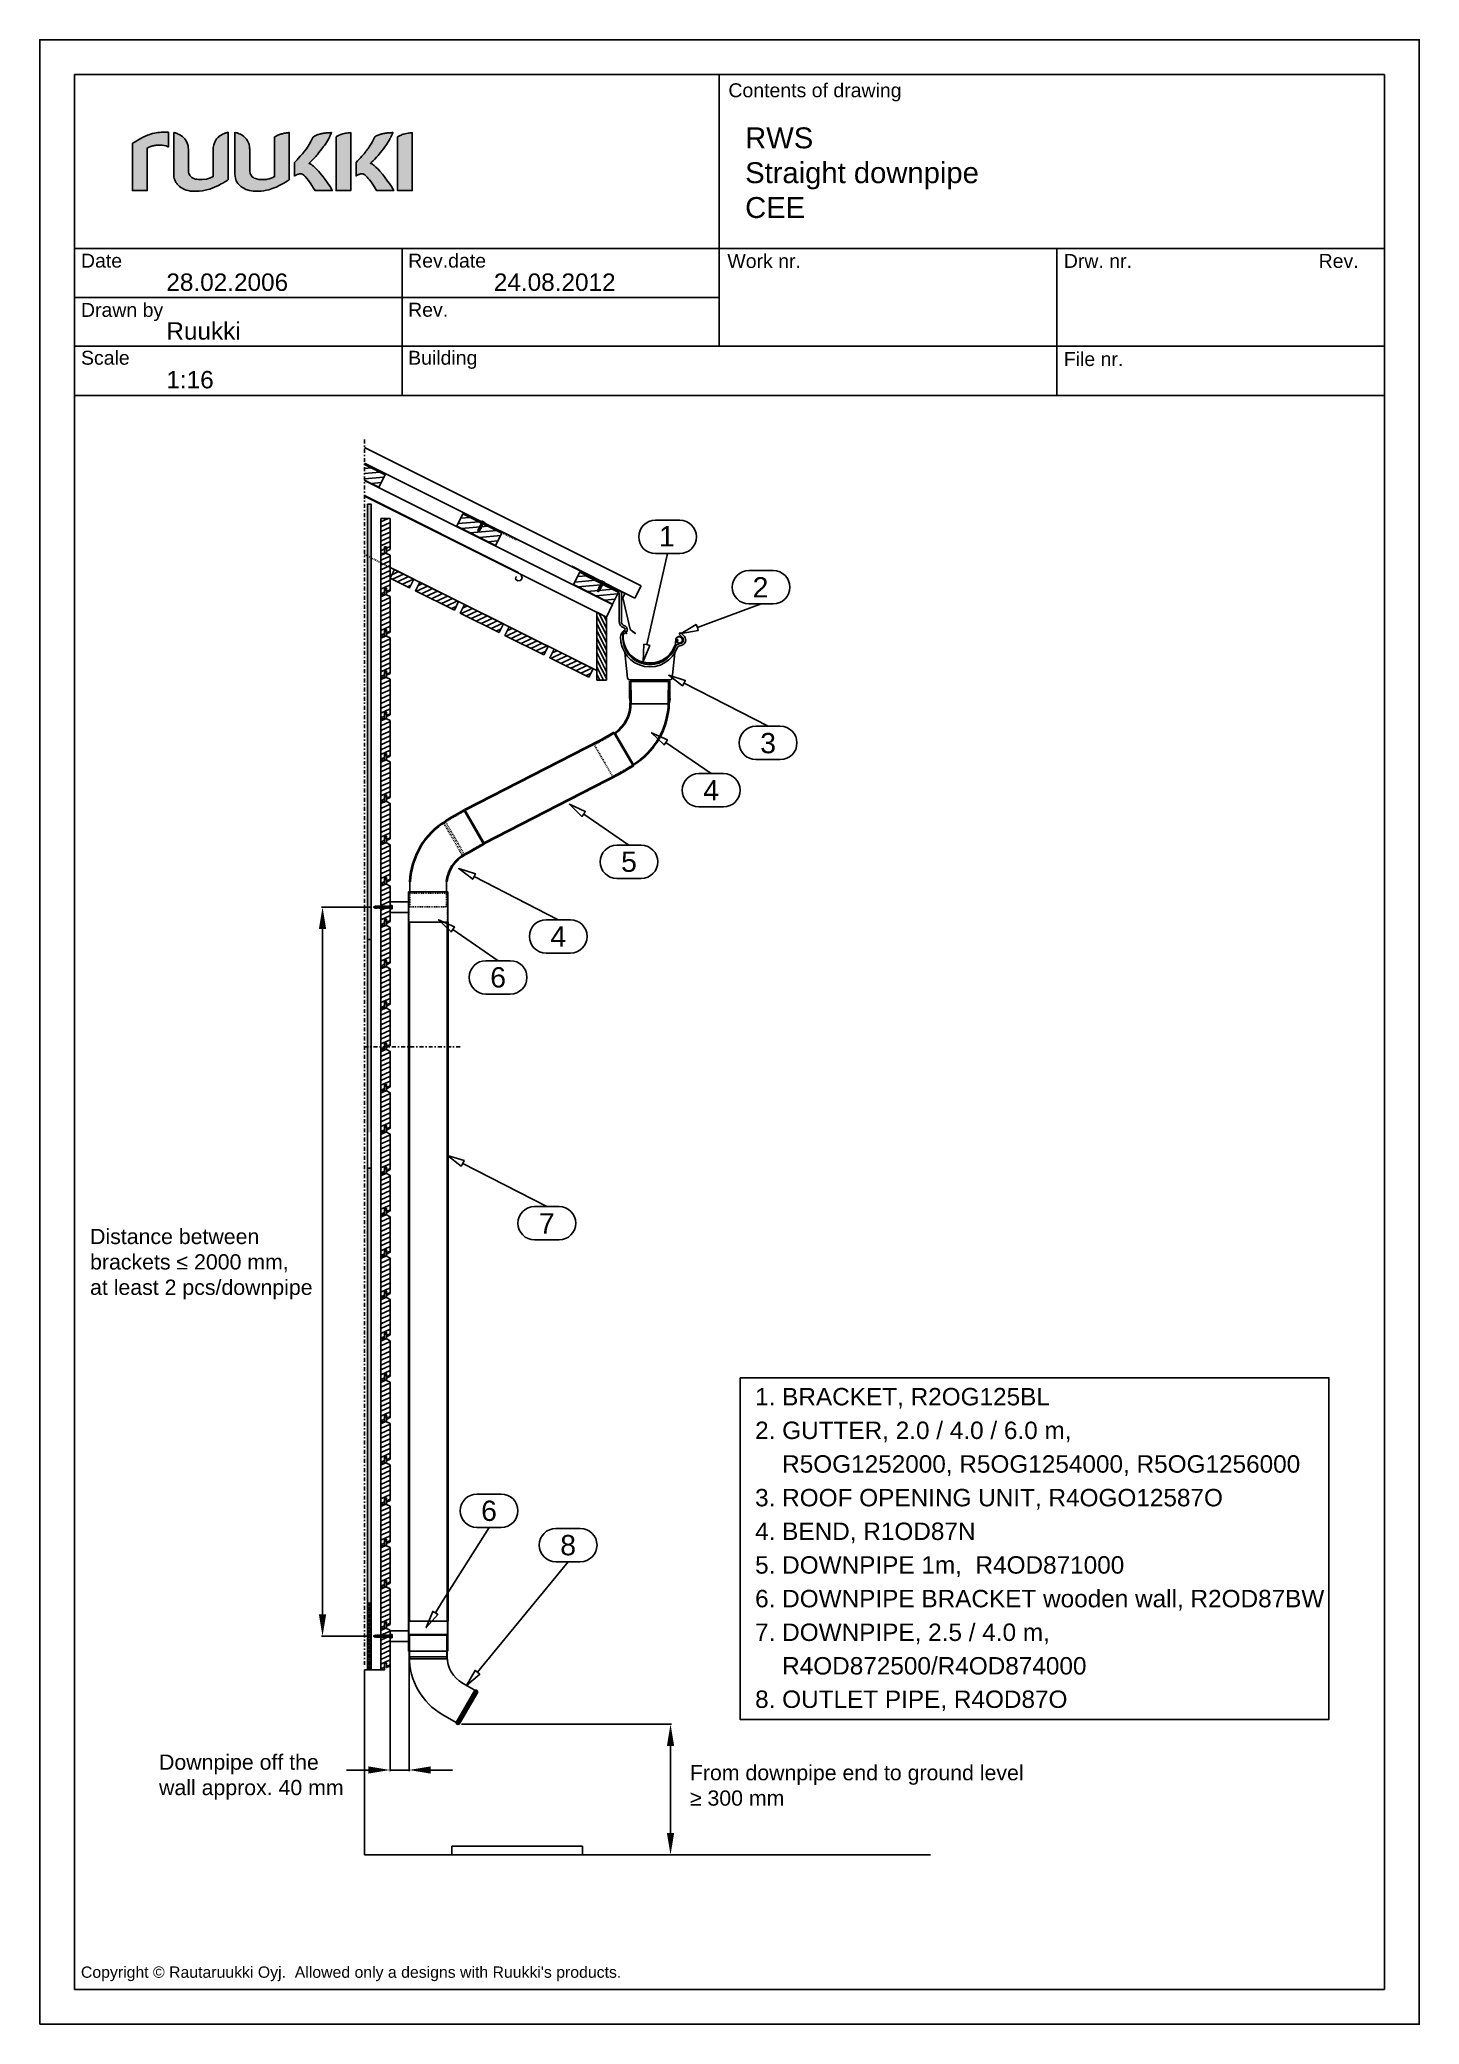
# Model space of a CAD drawing. Extents: x -5366 to 10078, y -29412 to -20292.
# Drawn here: x -5366 to -2198, y -29412 to -24852 of the extents above; entities that cross this region are included whole.
import ezdxf
from ezdxf.enums import TextEntityAlignment as Align

# ---------------------------------------------------------------- set-up
doc = ezdxf.new("R2010")
doc.units = 0
doc.linetypes.add('KL', pattern=[4, 2, -2])
doc.linetypes.add('PKL', pattern=[7, 3, -2, 0, -2])
doc.layers.get('0').update_dxf_attribs({"linetype": 'CONTINUOUS'})
for name, color, linetype in [('025', 1, 'CONTINUOUS'), ('1', 7, 'CONTINUOUS'), ('CLASSIC', 7, 'CONTINUOUS'), ('DET_RAAMIT', 7, 'CONTINUOUS'), ('DET_VAKIOTXT', 7, 'CONTINUOUS'), ('Gruba', 3, 'CONTINUOUS'), ('KIINNIKE', 1, 'CONTINUOUS'), ('MITAT', 2, 'CONTINUOUS'), ('MUOTO', 3, 'CONTINUOUS'), ('POIMULEVY', 7, 'CONTINUOUS'), ('RAAMIT', 2, 'CONTINUOUS'), ('RISTIKKO', 1, 'CONTINUOUS'), ('RU_COPYRIGHT', 7, 'CONTINUOUS'), ('RUUKKI', 7, 'CONTINUOUS'), ('RWS', 7, 'CONTINUOUS'), ('SININEN', 7, 'CONTINUOUS')]:
    doc.layers.add(name, color=color, linetype=linetype)
doc.layers.add('DET_RAAMI_ULOIN', color=7, linetype='CONTINUOUS', plot=False)
doc.layers.add('RWS LIMITYKSET YM', color=7, linetype='CONTINUOUS', plot=False)
doc.layers.add('KUVA', color=7, linetype='CONTINUOUS', lineweight=40)
doc.styles.add('arial', font='ARIAL.TTF')
doc.dimstyles.get("Standard").update_dxf_attribs({"dimtxt": 0.18, "dimasz": 0.18, "dimexe": 0.18, "dimexo": 0.0625, "dimgap": 0.09, "dimtad": 0, "dimtih": 1, "dimtoh": 1, "dimdec": 4, "dimzin": 0, "dimdsep": 46, "dimtxsty": 'Standard', "dimcen": 0.09, "dimadec": 0, "dimazin": 0, "dimtfac": 1, "dimtdec": 4, "dimtofl": 0, "dimtmove": 0, "dimatfit": 3, "dimfxl": 0, "dimtolj": 1, "dimtzin": 0, "dimarcsym": 0})
pattern_1 = [(25, (-3737.056, -25202.099), (-4.22618, 9.06308), [])]

msp = doc.modelspace()

# ---------------------------------------------------------------- texts
at = {"layer": 'CLASSIC', "color": 2, "style": 'arial'}
for s, p in [('1', (-3925.59606, -25993.19114)), ('3', (-3692.983, -26468.46842)), ('4', (-3823.75924, -26576.91298)), ('5', (-4012.44981, -26741.34582)), ('4', (-4174.95766, -26912.87971)), ('6', (-4312.96458, -27006.73763)), ('7', (-4201.16132, -27571.97788))]:
    msp.add_text(s, height=46.66664, dxfattribs=at).set_placement(p, align=Align.MIDDLE)
msp.add_text('5. DOWNPIPE 1m,  R4OD871000', height=40, dxfattribs=at).set_placement((-3722.84213, -28376.829))
at = {"layer": 'DET_RAAMIT', "color": 2, "insert": (-3745.71616, -25053.88858), "char_height": 48, "width": 1468.0707136, "attachment_point": 1, "style": 'arial'}
msp.add_mtext('RWS\\PStraight downpipe\\PCEE', dxfattribs=at)
at = {"layer": 'DET_RAAMIT', "color": 3, "char_height": 40, "width": 339.7367981, "attachment_point": 1, "style": 'arial'}
for s, insert in [('{\\C2;28.02.2006}', (-5074.83607, -25389.45073)), ('{\\C2;24.08.2012}', (-4322.83607, -25389.45073)), ('{\\C2;Ruukki}', (-5074.83607, -25501.45073)), ('{\\C2;1:16}', (-5074.83607, -25613.45073))]:
    msp.add_mtext(s, dxfattribs=dict(at, insert=insert))
at = {"layer": 'DET_VAKIOTXT', "color": 1, "style": 'arial'}
for s, p in [('Contents of drawing', (-3784.19048, -24984.51594)), ('Date', (-5270.86832, -25376.01896)), ('Rev.date', (-4519.59223, -25375.9572)), ('Work nr.', (-3786.53414, -25376.81855)), ('Drw. nr.', (-3013.9096, -25376.65199)), ('Rev.', (-2428.80955, -25376.65541)), ('Drawn by', (-5270.86832, -25489.19482)), ('Rev.', (-4519.59223, -25488.80347)), ('Scale', (-5270.86832, -25599.11106)), ('Building', (-4519.59223, -25599.09156)), ('File nr.', (-3013.9096, -25602.0639))]:
    msp.add_text(s, height=32, dxfattribs=at).set_placement(p)
at = {"layer": 'POIMULEVY', "color": 2, "style": 'arial'}
for s, height, p in [('2', 46.66667, (-3710.38682, -26110.2494)), ('6', 46.66664, (-4333.85819, -28232.34436)), ('8', 46.66664, (-4152.20737, -28311.296))]:
    msp.add_text(s, height=height, dxfattribs=at).set_placement(p, align=Align.MIDDLE)
for s, p in [('1. BRACKET, R2OG125BL', (-3722.84213, -27990.16475)), ('2. GUTTER, 2.0 / 4.0 / 6.0 m,', (-3722.84213, -28067.4976)), ('    R5OG1252000, R5OG1254000, R5OG1256000', (-3722.84213, -28144.83045)), ('3. ROOF OPENING UNIT, R4OGO12587O', (-3722.84213, -28222.1633)), ('4. BEND, R1OD87N', (-3722.84213, -28299.49615)), ('6. DOWNPIPE BRACKET wooden wall, R2OD87BW', (-3722.84213, -28454.16185)), ('7. DOWNPIPE, 2.5 / 4.0 m, ', (-3722.84213, -28531.4947)), ('    R4OD872500/R4OD874000', (-3722.84213, -28608.54677)), ('8. OUTLET PIPE, R4OD87O', (-3722.84213, -28685.35048))]:
    msp.add_text(s, height=40, dxfattribs=at).set_placement(p)
at = {"layer": 'RISTIKKO', "color": 5, "char_height": 35, "attachment_point": 1, "style": 'arial'}
for s, insert, width in [('{\\C2;Distance between brackets ≤ 2000 mm,\\Pat least 2 pcs/downpipe}', (-5250, -27584.63773), 548.3283682), ('{\\C2;Downpipe off the wall approx. 40 mm}', (-5091.63435, -28792.4031), 443.019499), ('{\\C2;From downpipe end to ground level ≥ 300 mm}', (-3872.66823, -28816.60781), 781.4585982)]:
    msp.add_mtext(s, dxfattribs=dict(at, insert=insert, width=width))
at = {"layer": 'RU_COPYRIGHT', "color": 1, "insert": (-5270.97441, -29279.43564), "char_height": 26, "width": 2223.1430146, "attachment_point": 1}
msp.add_mtext("{\\fArial|b0|i0|c0|p34;Copyright © Rautaruukki Oyj.  Allowed only a designs with Ruukki's products.}", dxfattribs=at)

# ---------------------------------------------------------------- blocks, each defined once
blk = doc.blocks.new('ruukki_dwg')
at = {"layer": 'RUUKKI'}
for points in [[(-27.9, 99.7), (-27.9, 57.3), (-14.6, 57.3), (-14.6, 95.4), (-14, 95.7), (-13.7, 95.9), (-13.4, 96), (-13.1, 96.2), (-12.8, 96.3), (-12.5, 96.4), (-12.1, 96.6), (-11.5, 96.8), (-11.1, 96.9), (-10.8, 97), (-10.4, 97.1), (-10.1, 97.2), (-9.8, 97.3), (-9.1, 97.5), (-8.4, 97.6), (-7.4, 97.8), (-6.7, 97.9), (-5.8, 98.1), (-4.9, 98.1), (-3.3, 98.1), (-1.1, 98), (0.3, 97.8), (2.3, 97.3), (3.8, 96.6), (4.2, 96.4), (4.3, 96.4), (4.4, 96.4), (4.4, 96.4), (4.4, 109.6), (4.2, 109.7), (3.9, 109.7), (3.7, 109.7), (2.4, 109.7), (1.3, 109.7), (0.1, 109.7), (-1, 109.6), (-2.1, 109.5), (-3.6, 109.4), (-5.1, 109.2), (-6.5, 109), (-7.8, 108.8), (-9.9, 108.3), (-11.5, 107.8), (-13, 107.3), (-14.2, 106.9), (-15.4, 106.4), (-16.9, 105.7), (-18.1, 105.2), (-19.4, 104.5), (-23, 102.6), (-25.5, 101.1), (-26.5, 100.5), (-27.3, 100), (-27.6, 99.9), (-27.9, 99.7)], [(9.1, 109.3), (9.1, 72.2), (9.1, 70.8), (9.3, 69.4), (9.6, 68.1), (10, 66.9), (10.3, 66.1), (10.7, 65.4), (11.1, 64.6), (11.8, 63.6), (12.3, 63), (13.4, 61.8), (14.3, 61), (15.6, 60.1), (16.6, 59.4), (18.1, 58.7), (18.9, 58.3), (20.4, 57.8), (22.1, 57.3), (24.2, 56.9), (26.3, 56.7), (29.3, 56.7), (32, 56.9), (35, 57.2), (37.3, 57.6), (41.4, 58.6), (45.8, 60.2), (49.1, 61.9), (51.7, 63.3), (53, 64), (54.8, 65.1), (56, 65.8), (56.9, 66.4), (57.6, 66.9), (57.8, 67), (57.8, 88.2), (57.8, 109.5), (57.1, 109.3), (56.5, 109.1), (55.8, 108.9), (55.5, 108.8), (54.8, 108.6), (53.9, 108.2), (52.7, 107.7), (51.6, 107), (50.5, 106.3), (49.9, 105.9), (49.2, 105.2), (48.7, 104.8), (48.1, 104.1), (47.6, 103.6), (47.2, 103.1), (46.9, 102.5), (46.5, 102), (46.3, 101.7), (45.9, 100.8), (45.3, 99.2), (45, 98.2), (44.8, 97.1), (44.6, 96), (44.6, 95.3), (44.6, 94.5), (44.6, 69.8), (43.4, 69.2), (42.1, 68.7), (40.4, 68.1), (38.4, 67.6), (34.6, 67.1), (33.3, 67.1), (31.3, 67.2), (29.8, 67.4), (28.7, 67.6), (27.7, 67.9), (26.7, 68.3), (25.4, 69), (24.6, 69.8), (23.7, 70.9), (23.2, 71.7), (22.8, 72.7), (22.5, 73.7), (22.4, 74.3), (22.3, 74.9), (22.3, 75.6), (22.3, 76.2), (22.3, 76.6), (22.3, 94.3), (22.2, 95.5), (22, 97.3), (21.7, 98.4), (21.3, 99.7), (20.6, 101.2), (19.6, 102.9), (19, 103.7), (18.6, 104.1), (17.9, 104.9), (16.9, 105.7), (16.4, 106.1), (15.3, 106.8), (14.1, 107.5), (13.2, 107.9), (12.3, 108.3), (11.4, 108.7), (10.7, 108.9), (10.1, 109.1), (9.7, 109.1), (9.4, 109.2), (9.1, 109.3)], [(64, 109.5), (64, 72.2), (64, 71.3), (64.1, 70.3), (64.4, 68.5), (64.8, 67.3), (65.2, 66.1), (65.8, 65), (66.7, 63.6), (67.7, 62.4), (69.2, 61), (71.2, 59.6), (73.8, 58.3), (77, 57.3), (80.3, 56.8), (83.6, 56.7), (87.5, 56.9), (89.9, 57.2), (92.2, 57.6), (94.3, 58.1), (95.9, 58.5), (97.4, 59), (101, 60.4), (104.3, 62), (107.6, 63.8), (110.6, 65.7), (112.6, 67), (112.6, 109.2), (112.2, 109.2), (111.7, 109.1), (111.2, 109.1), (110.8, 109.1), (110.1, 109), (109.1, 108.8), (108.6, 108.7), (108.1, 108.6), (106.5, 108.2), (105.8, 108.1), (105.1, 107.9), (104.5, 107.7), (104.2, 107.6), (104, 107.5), (103.4, 107.3), (103.1, 107.2), (102.6, 107), (102.2, 106.8), (101.7, 106.6), (100.8, 106.1), (100.3, 105.8), (100, 105.6), (99.7, 105.5), (99.5, 105.3), (99.5, 69.8), (98.9, 69.5), (98, 69.1), (97.3, 68.8), (96.3, 68.4), (95.6, 68.2), (94.6, 67.9), (92.9, 67.5), (91.9, 67.3), (90.7, 67.2), (89.8, 67.1), (88.5, 67.1), (87.2, 67.1), (86.2, 67.2), (85.3, 67.3), (84.4, 67.4), (83.3, 67.7), (82.3, 68), (81.2, 68.5), (80.5, 68.9), (79.8, 69.4), (79.5, 69.7), (78.8, 70.4), (78.4, 71), (78, 71.9), (77.7, 72.6), (77.5, 73.2), (77.3, 74.3), (77.2, 75.2), (77.2, 76.2), (77.2, 76.5), (77.2, 94.5), (77.1, 95.3), (77, 96.8), (76.6, 98.5), (76.3, 99.5), (75.8, 100.8), (75.2, 102), (74.3, 103.3), (73.2, 104.6), (72, 105.7), (70.5, 106.8), (69, 107.7), (67.8, 108.2), (66.6, 108.7), (66, 108.9), (65.3, 109.1), (64.3, 109.4), (64, 109.5)], [(117.3, 82.4), (118, 83.1), (119.1, 84.2), (119.7, 84.9), (120.6, 85.9), (122.5, 88), (124.5, 90.3), (126.3, 92.5), (128, 94.7), (130.5, 98.7), (132, 101.2), (132.9, 103), (133.5, 104.2), (134, 105.3), (134.3, 105.5), (134.8, 105.8), (135.3, 106), (135.9, 106.4), (136.4, 106.6), (137, 106.8), (137.6, 107.1), (138.3, 107.4), (138.7, 107.5), (139, 107.6), (139.5, 107.7), (139.9, 107.9), (140.3, 108), (140.8, 108.1), (141.2, 108.2), (141.7, 108.3), (142.7, 108.5), (143.4, 108.7), (144.2, 108.8), (144.9, 108.8), (145.6, 108.9), (146.3, 109), (148.5, 109.1), (149.8, 109.2), (150.1, 109.2), (150.3, 109.2), (150.3, 109), (150.2, 108.8), (150, 108.3), (149.6, 107.4), (149.3, 106.7), (149, 106), (148.8, 105.7), (147.6, 103.4), (146.8, 101.9), (145.8, 100.3), (145, 99), (143.9, 97.4), (143.1, 96.4), (141.9, 94.7), (139.2, 91.3), (138.1, 89.9), (137.4, 89.1), (136.4, 87.9), (134.3, 85.6), (133.2, 84.5), (132.2, 83.5), (130.8, 82.1), (130.2, 81.6), (130.6, 81.5), (131.4, 81.2), (131.7, 81), (132.4, 80.6), (133.4, 79.9), (134.2, 79.3), (134.4, 79.1), (135.6, 78), (136.6, 76.9), (138.7, 74.6), (140.3, 72.8), (142.9, 69.7), (144.8, 67.1), (146.8, 64.2), (149.1, 60.8), (149.4, 60.4), (150, 59.3), (150.4, 58.6), (150.9, 57.8), (151, 57.5), (151.1, 57.3), (135.7, 57.3), (134.4, 59.4), (132.9, 61.8), (132, 63.2), (129.7, 66.4), (128.3, 68.2), (126.8, 69.9), (125.7, 71), (124.9, 71.6), (124.4, 71.9), (124.1, 72), (123.9, 72.1), (123.8, 72.2), (123.5, 72.2), (123.2, 72.3), (123, 72.3), (122.8, 72.3), (122.6, 72.3), (122.1, 72.3), (121.9, 72.3), (121.6, 72.2), (121.1, 72.1), (120.8, 72), (120.5, 72), (120.4, 71.9), (120.1, 71.8), (119.8, 71.7), (119.6, 71.6), (119.3, 71.5), (119, 71.3), (118.8, 71.2), (118.5, 71), (118.3, 70.9), (117.8, 70.6), (117.8, 70.6), (117.7, 70.5), (117.5, 70.5), (117.3, 70.3), (117.3, 82.4)], [(154.5, 105.3), (155, 105.6), (155.6, 106), (156.2, 106.3), (156.8, 106.6), (157.2, 106.8), (158.7, 107.4), (159.6, 107.7), (160.5, 108), (161.9, 108.3), (163.1, 108.6), (164.2, 108.8), (165.4, 109), (166.6, 109.1), (167.1, 109.1), (167.7, 109.2), (167.7, 57.3), (154.5, 57.3), (154.5, 105.3)], [(172.4, 82.4), (173.8, 83.9), (175.4, 85.6), (176.3, 86.7), (177.5, 88), (178.6, 89.1), (179.6, 90.3), (180.5, 91.4), (181.3, 92.5), (182.1, 93.5), (182.7, 94.3), (183.2, 95), (184.8, 97.4), (186, 99.3), (187, 101.2), (188.3, 103.6), (188.8, 104.8), (189.1, 105.3), (189.2, 105.4), (189.5, 105.6), (189.7, 105.7), (190, 105.9), (190.5, 106.2), (191.2, 106.5), (191.7, 106.7), (192.3, 107), (193, 107.2), (193.7, 107.5), (194.5, 107.7), (194.9, 107.9), (195.4, 108), (195.8, 108.1), (196.3, 108.2), (196.8, 108.3), (197.8, 108.5), (198.5, 108.7), (199.6, 108.8), (200.3, 108.9), (201, 108.9), (201.4, 109), (202.4, 109), (203.6, 109.1), (204, 109.1), (204.8, 109.2), (205.2, 109.2), (205.4, 109.2), (205.3, 109), (205.3, 109), (205.2, 108.8), (205.1, 108.5), (205, 108.3), (204.9, 108), (204.8, 107.7), (204.7, 107.4), (204.5, 107.1), (204.4, 106.7), (204.2, 106.4), (203.7, 105.3), (203.5, 104.9), (203.3, 104.5), (203.1, 104.1), (203, 103.9), (202.8, 103.6), (202.4, 102.8), (202, 102.2), (201.3, 101), (200, 99), (199.2, 97.8), (198.2, 96.4), (196.9, 94.7), (195.5, 92.8), (194.3, 91.3), (193.1, 89.9), (192.1, 88.7), (190.8, 87.2), (188.8, 85.1), (187.8, 84), (186.3, 82.6), (185.8, 82.1), (185.3, 81.6), (186, 81.4), (186.6, 81.1), (187, 81), (187.5, 80.6), (188, 80.2), (188.6, 79.8), (189.2, 79.3), (190.1, 78.4), (192.1, 76.5), (193.8, 74.6), (196.1, 71.9), (197.9, 69.7), (200.7, 65.8), (202.4, 63.5), (204.2, 60.8), (205.3, 58.9), (206.2, 57.3), (190.8, 57.3), (189.9, 58.8), (188.5, 61), (187.4, 62.7), (185.8, 65.1), (184.4, 66.9), (183.4, 68.2), (182.4, 69.3), (181.3, 70.4), (180.4, 71.3), (179.8, 71.8), (179.2, 72), (178.6, 72.2), (178, 72.3), (177.6, 72.3), (176.9, 72.3), (176.4, 72.2), (175.7, 72), (175.1, 71.8), (174.7, 71.6), (174.1, 71.3), (173.5, 71), (173.1, 70.8), (172.7, 70.5), (172.4, 70.4), (172.4, 70.3), (172.4, 82.4)], [(209.6, 105.3), (210.1, 105.6), (210.7, 106), (211.3, 106.3), (211.9, 106.6), (212.8, 107), (213.8, 107.4), (214.7, 107.7), (216.3, 108.2), (217.6, 108.5), (219.3, 108.8), (220.5, 109), (221.5, 109.1), (222.4, 109.1), (222.8, 109.2), (222.8, 57.3), (209.6, 57.3), (209.6, 105.3)]]:
    blk.add_lwpolyline(points, dxfattribs=at)
blk = doc.blocks.new('ruukkidwg')
at = {"layer": 'MUOTO', "ltscale": 70, "xscale": 6.199999999999818, "yscale": 6.199999999999818, "zscale": 6.2}
blk.add_blockref('ruukki_dwg', (270, -306), dxfattribs=at)
blk = doc.blocks.new('S43-25')
at = {"layer": 'KIINNIKE', "color": 1}
for p, q in [((-1.9, -5.4), (-1.9, -3.2)), ((1.9, -4.9), (1.9, -2.7))]:
    blk.add_line(p, q, dxfattribs=at)
at = {"layer": 'KIINNIKE'}
for p, q in [((-1.9, -8.5), (-1.9, -6.3)), ((-1.9, -11.5), (-1.9, -9.3)), ((1.9, -8), (1.9, -5.7)), ((1.9, -11), (1.9, -8.8))]:
    blk.add_line(p, q, dxfattribs=at)
at = {"layer": 'KIINNIKE', "color": 1}
for points in [[(-4.5, 1), (4.5, 1), (4.5, 0), (-4.5, 0)], [(2.6, -2.2), (2.1, -2.7), (-2.1, -3.3), (-2.7, -2.9), (-2.1, -2.4), (2.1, -1.8)], [(2.6, -5.2), (2.1, -5.7), (-2.1, -6.3), (-2.7, -6), (-2.1, -5.5), (2.1, -4.9)]]:
    blk.add_lwpolyline(points, close=True, dxfattribs=at)
for points in [[(-1.9, -2.4), (-1.9, -1, 0.414214), (-2.9, 0)], [(1.9, -1.9), (1.9, -1, -0.414214), (2.9, 0)]]:
    blk.add_lwpolyline(points, format="xyb", dxfattribs=at)
at = {"layer": 'KIINNIKE'}
for points in [[(2.6, -8.3), (2.1, -8.8), (-2.1, -9.4), (-2.7, -9), (-2.1, -8.5), (2.1, -7.9)], [(2.6, -11.3), (2.1, -11.8), (-2.1, -12.4), (-2.7, -12.1), (-2.1, -11.6), (2.1, -11)], [(2.6, -14.4), (2.1, -14.9), (-2.1, -15.4), (-2.7, -15.1), (-2.1, -14.6), (2.1, -14)], [(2.6, -17.4), (2.1, -17.9), (-2.1, -18.5), (-2.7, -18.2), (-2.1, -17.7), (2.1, -17.1)], [(2.6, -20.5), (2.1, -21), (-2, -21.5), (-2.6, -21.2), (-2, -20.7), (2.1, -20.1)], [(1.1, -23.7), (0.7, -24.1), (-0.6, -24.3), (-1, -24), (-0.6, -23.7), (0.7, -23.5)]]:
    blk.add_lwpolyline(points, close=True, dxfattribs=at)
for points in [[(-1.9, -9.3), (-1.9, -9.4)], [(-1.9, -14.6), (-1.9, -12.4)], [(-1.9, -17.6), (-1.9, -15.4)], [(-1.9, -18.7), (-1.9, -18.5)], [(0, -25), (-0.4, -24.2)], [(0.4, -24.1), (0, -25)], [(1.9, -8.9), (1.9, -8.8)], [(1.9, -11.8), (1.9, -14)], [(1.9, -14.9), (1.9, -17.1)], [(1.9, -17.9), (1.9, -18.7)]]:
    blk.add_lwpolyline(points, dxfattribs=at)
for points in [[(-1.7, -20.7, -0.048189), (-1.9, -18.7), (-1.9, -18.5)], [(-0.6, -23.7), (-0.9, -23, -0.041911), (-1.5, -21.5)], [(1.6, -21, -0.053388), (0.9, -23), (0.7, -23.5)], [(1.9, -17.9), (1.9, -18.7, -0.035659), (1.8, -20.2, -0.035659)]]:
    blk.add_lwpolyline(points, format="xyb", dxfattribs=at)
at = {"layer": 'RWS', "color": 1}
for points in [[(-0.7, 1), (-0.9, 1.7, 0.08871), (-3.3, 1, 0.082321)], [(3.3, 1, 0.08871), (0.9, 1.7), (0.7, 1)]]:
    blk.add_lwpolyline(points, format="xyb", dxfattribs=at)
blk = doc.blocks.new('Bracket wood wall')
at = {"layer": '1'}
for p, q in [((-691.1, -3746.1), (-781.5, -3746.1)), ((-781.5, -3746.1), (-781.5, -3815.7)), ((-691.1, -3746.1), (-691.1, -3815.7)), ((-691.1, -3815.7), (-781.5, -3815.7))]:
    blk.add_line(p, q, dxfattribs=at)
at = {"layer": 'RWS'}
for p, q in [((-781.5, -3768.4), (-824.1, -3768.4)), ((-824.1, -3768.4), (-824.1, -3793.4)), ((-781.5, -3793.4), (-824.1, -3793.4))]:
    blk.add_line(p, q, dxfattribs=at)
blk = doc.blocks.new('*D113')
at = {"layer": 'MITAT', "color": 6, "lineweight": -2}
for p, q in [((-4397.3, -28722.9), (-3914.6, -28722.9)), ((-3917.1, -28772.9), (-3917.1, -28972.9)), ((-4397.3, -29022.9), (-3914.6, -29022.9))]:
    blk.add_line(p, q, dxfattribs=at)
at = {"layer": 'MITAT', "color": 6}
for points in [[(-3925.4, -28772.9), (-3908.7, -28772.9), (-3917.1, -28722.9)], [(-3925.4, -28972.9), (-3908.7, -28972.9), (-3917.1, -29022.9)]]:
    blk.add_solid(points, dxfattribs=at)
blk = doc.blocks.new('*D114')
at = {"layer": 'MITAT', "color": 6, "lineweight": -2}
for p, q in [((-4604.4, -26845.3), (-4718.7, -26845.3)), ((-4716.2, -26895.3), (-4716.2, -28470.5)), ((-4604.4, -28520.5), (-4718.7, -28520.5))]:
    blk.add_line(p, q, dxfattribs=at)
at = {"layer": 'MITAT', "color": 6}
for points in [[(-4724.5, -26895.3), (-4707.9, -26895.3), (-4716.2, -26845.3)], [(-4724.5, -28470.5), (-4707.9, -28470.5), (-4716.2, -28520.5)]]:
    blk.add_solid(points, dxfattribs=at)
blk = doc.blocks.new('*D115')
at = {"layer": 'MITAT', "color": 6, "lineweight": -2}
for p, q in [((-4561.1, -28560.3), (-4561.1, -28830.5)), ((-4517.6, -28560.3), (-4517.6, -28830.5)), ((-4611.1, -28828), (-4661.1, -28828)), ((-4517.6, -28828), (-4561.1, -28828)), ((-4467.6, -28828), (-4417.6, -28828))]:
    blk.add_line(p, q, dxfattribs=at)
at = {"layer": 'MITAT', "color": 6}
for points in [[(-4611.1, -28819.7), (-4611.1, -28836.3), (-4561.1, -28828)], [(-4467.6, -28819.7), (-4467.6, -28836.3), (-4517.6, -28828)]]:
    blk.add_solid(points, dxfattribs=at)
blk = doc.blocks.new('S55-38')
at = {"layer": 'KIINNIKE'}
for p, q in [((-22, 8.8), (-20, 7.8)), ((-20.7, 12.6), (-18.7, 11.6)), ((-19.2, 7.4), (-17.1, 6.3)), ((-17.9, 11.2), (-15.9, 10.1))]:
    blk.add_line(p, q, dxfattribs=at)
at = {"layer": 'KIINNIKE', "color": 1}
for p, q in [((-16.3, 6), (-14.3, 4.9)), ((-15.1, 9.8), (-13, 8.7)), ((-13.5, 4.5), (-11.4, 3.5)), ((-12.2, 8.3), (-10.2, 7.3)), ((-10.7, 3.1), (-8.6, 2.1)), ((-9.4, 6.9), (-7.3, 5.9)), ((-7.8, 1.7), (-5.8, 0.7)), ((-6.6, 5.5), (-4.5, 4.5)), ((-5, 0.3), (-2.9, -0.8)), ((-3.7, 4.1), (-1.7, 3)), ((-0.9, 2.7), (0.9, 1.8)), ((6.3, 1.3), (2.7, -5.8)), ((-2.2, -1.1), (-0.9, -1.8))]:
    blk.add_line(p, q, dxfattribs=at)
at = {"layer": 'KIINNIKE'}
for points in [[(-33.6, 16.3), (-34.2, 17.1)], [(-34.2, 17.1), (-33.3, 17.1)], [(-28.5, 12), (-29.2, 12.4)], [(-25.6, 10.6), (-27.7, 11.6)], [(-27.5, 15.9), (-27.2, 15.8)], [(-26.4, 15.4), (-24.4, 14.4)], [(-22.8, 9.2), (-24.9, 10.2)], [(-23.6, 14), (-21.5, 13)], [(-20, 7.8), (-20, 7.8)], [(-18.7, 11.6), (-18.8, 11.6)]]:
    blk.add_lwpolyline(points, dxfattribs=at)
for points in [[(-33.5, 15.5), (-33.7, 16), (-33.2, 17.3), (-32.8, 17.5), (-32.7, 17), (-33.1, 15.7)], [(-31.2, 12.5), (-31.4, 13.3), (-30, 17.4), (-29.4, 17.8), (-29.2, 17), (-30.6, 12.9)], [(-28.3, 11.1), (-28.6, 11.8), (-27.1, 16), (-26.6, 16.4), (-26.4, 15.6), (-27.8, 11.4)], [(-25.5, 9.7), (-25.7, 10.4), (-24.3, 14.6), (-23.7, 15), (-23.5, 14.2), (-24.9, 10)], [(-22.6, 8.3), (-22.9, 9), (-21.5, 13.2), (-20.9, 13.6), (-20.7, 12.8), (-22.1, 8.6)], [(-19.8, 6.9), (-20, 7.6), (-18.6, 11.7), (-18, 12.1), (-17.8, 11.4), (-19.3, 7.2)]]:
    blk.add_lwpolyline(points, close=True, dxfattribs=at)
for points in [[(-31.2, 13.7, -0.053388), (-32.8, 15.3), (-33.1, 15.7)], [(-32.7, 17.1), (-31.9, 17, -0.041911), (-30.2, 16.9)], [(-28.5, 12), (-29.2, 12.4, -0.035659), (-30.5, 13.2, -0.035659)], [(-29.3, 16.7, -0.048189), (-27.5, 15.9), (-27.2, 15.8)]]:
    blk.add_lwpolyline(points, format="xyb", dxfattribs=at)
at = {"layer": 'KIINNIKE', "color": 1}
for points in [[(-17, 5.4), (-17.2, 6.2), (-15.8, 10.3), (-15.2, 10.7), (-15, 9.9), (-16.4, 5.8)], [(-14.1, 4), (-14.4, 4.7), (-12.9, 8.9), (-12.4, 9.3), (-12.2, 8.5), (-13.6, 4.3)], [(-11.3, 2.6), (-11.5, 3.3), (-10.1, 7.5), (-9.5, 7.9), (-9.3, 7.1), (-10.7, 2.9)], [(-8.4, 1.2), (-8.7, 1.9), (-7.3, 6.1), (-6.7, 6.5), (-6.5, 5.7), (-7.9, 1.5)], [(-5.6, -0.2), (-5.8, 0.5), (-4.4, 4.7), (-3.8, 5), (-3.6, 4.3), (-5.1, 0.1)], [(-2.8, -1.6), (-3, -0.9), (-1.6, 3.2), (-1, 3.6), (-0.8, 2.8), (-2.2, -1.3)], [(2.1, 4.2), (3, 3.7), (-1.2, -4.7), (-2.1, -4.2)]]:
    blk.add_lwpolyline(points, close=True, dxfattribs=at)
at = {"layer": 'RWS', "color": 1}
for p, q in [((1.8, 1.3), (5.4, -0.5)), ((2.7, 3.1), (6.3, 1.3)), ((-0.9, -4), (2.7, -5.8)), ((0, -2.3), (3.6, -4))]:
    blk.add_line(p, q, dxfattribs=at)
blk = doc.blocks.new('A$C48CC0285')
at = {"layer": 'RWS'}
h = blk.add_hatch(dxfattribs=at)
h.set_pattern_fill('VAAKAV', color=1, scale=0.1, angle=25, style=0)
h.set_pattern_definition([(25, (718.972, 939.72), (-4.22618, 9.06308), [])])
h.paths.add_polyline_path([(-48.3, 48.7), (-58.1, 29.1), (-13.4, 6.7), (-3.6, 26.4)])
at = {"layer": '025', "color": 2}
blk.add_lwpolyline([(-48.3, 48.7), (-3.6, 26.4), (-13.4, 6.7), (-58.1, 29.1)], dxfattribs=at)
at = {"layer": 'RWS', "color": 2}
blk.add_line((-48.3, 48.7), (-58.1, 29.1), dxfattribs=at)
blk = doc.blocks.new('A$C1A014E56')
at = {"layer": 'KUVA'}
for p, q in [((44.9, 0), (-44.9, 0)), ((44.9, -40), (44.9, 0)), ((-44.9, -40), (-44.9, 0)), ((-44.9, -40), (-44, -50)), ((44.9, -40), (43.9, -50))]:
    blk.add_line(p, q, dxfattribs=at)
for centre, radius, start, end in [((-123.9, -52.6), 79.9, 302.8696, 1.8564), ((-127.6, -46.1), 171.6, 301.3357, 358.6964)]:
    blk.add_arc(centre, radius, start, end, dxfattribs=at)
at = {"layer": 'RWS LIMITYKSET YM', "linetype": 'KL'}
for p, q in [((-127.2, -146.8), (-80.5, -119.7)), ((-85.1, -219.7), (-127.2, -146.8)), ((-38.4, -192.7), (-85.1, -219.7))]:
    blk.add_line(p, q, dxfattribs=at)
blk = doc.blocks.new('A$C3BAD2F99')
at = {"layer": 'KUVA'}
for p, q in [((-8.6, 46.8), (-16.8, 41)), ((-8.6, 46.8), (26, 66.8)), ((26, 66.8), (70.9, -10.9)), ((36.2, -30.9), (27.1, -35.2)), ((36.2, -30.9), (70.9, -10.9))]:
    blk.add_line(p, q, dxfattribs=at)
for centre, radius, start, end in [((72.9, -106.2), 172.3, 121.3675, 177.3191), ((66, -106.9), 81.6, 118.4668, 173.8186)]:
    blk.add_arc(centre, radius, start, end, dxfattribs=at)
at = {"layer": 'RWS'}
for p, q in [((-99.3, -121.1), (-99.3, -98.1)), ((-15.1, -121.1), (-15.1, -98.1))]:
    blk.add_line(p, q, dxfattribs=at)
at = {"layer": 'RWS LIMITYKSET YM', "linetype": 'KL'}
for p, q in [((-99.3, -121.1), (-99.3, -155.6)), ((-15.1, -155.6), (-15.1, -121.1)), ((-99.3, -155.6), (-15.1, -155.6))]:
    blk.add_line(p, q, dxfattribs=at)
blk = doc.blocks.new('A$C776502CB')
at = {"layer": 'KUVA'}
for p, q in [((311, 159.2), (0.5, -0.6)), ((355.1, 82.8), (44.6, -77)), ((44.6, -77), (0.5, -0.6))]:
    blk.add_line(p, q, dxfattribs=at)
at = {"layer": 'RWS'}
for p, q in [((0.5, -0.8), (0.5, -0.6)), ((44.6, -77), (44.4, -76.9))]:
    blk.add_line(p, q, dxfattribs=at)
at = {"layer": 'RWS LIMITYKSET YM', "linetype": 'KL'}
for p, q in [((-43.2, -27.1), (-46.8, -30.7)), ((-46.8, -30.7), (-5.2, -102.9)), ((0.1, -2.1), (-43.2, -27.1)), ((-0.2, -101.6), (-43.2, -27.1)), ((0.1, -2.1), (0.5, -0.8)), ((0.1, -2.1), (43.1, -76.6)), ((43.1, -76.6), (-0.2, -101.6)), ((43.1, -76.6), (44.4, -76.9)), ((-0.2, -101.6), (-5.2, -102.9))]:
    blk.add_line(p, q, dxfattribs=at)
blk = doc.blocks.new('A$C65423EF8')
at = {"layer": 'Gruba', "color": 3}
blk.add_line((217.1, 75.4), (220.6, 79), dxfattribs=at)
for points in [[(82.3, 174.6), (2.3, 215.4), (0, 210.9)], [(79.3, 170.5), (0, 210.9)], [(220.6, 79), (229.5, 70.1)]]:
    blk.add_lwpolyline(points, dxfattribs=at)
for points in [[(90.8, 89.6, -0.36276), (79.9, 104.9, -0.36276)], [(92, 94.4, -0.367886), (84.9, 104.7, -1.749447)], [(93.1, 77.8, 0.68073), (92, 94.4, -907.617005)], [(83.1, 68.2, -0.319573), (90.9, 82.3, -0.319573)], [(88.1, 68.8, -0.319573), (93.1, 77.8, -1.075827)], [(91, 82.4, 0.68073), (90.5, 89.6, 0.68073)], [(217.1, 75.4), (226, 66.6, -0.649998)]]:
    blk.add_lwpolyline(points, format="xyb", dxfattribs=at)
at = {"layer": 'Gruba'}
for points in [[(213.7, 45.1, -0.856466), (83.1, 68.9, -0.856466)], [(208.9, 46.7, -0.856466), (88.1, 68.8, -2.051163)], [(222.5, 54.7), (215.5, 52.5, 0.21401), (208.9, 46.7, 0.465331)], [(224, 49.9), (217, 47.8, 0.212494), (213.5, 44.7, 0.212494)], [(226, 66.6, -0.528683), (222.5, 54.7)], [(229.5, 70.1, -0.545084), (224, 49.9, -0.568485)]]:
    blk.add_lwpolyline(points, format="xyb", dxfattribs=at)
at = {"layer": 'RWS', "color": 3}
for p, q in [((79.9, 104.9), (79.9, 169.5)), ((84.9, 104.7), (84.9, 170))]:
    blk.add_line(p, q, dxfattribs=at)
for radius, start, end in [(2.83, 15.8785, 38.8262), (7.83, 9.5305, 48.53)]:
    blk.add_arc((77.1, 168.7), radius, start, end, dxfattribs=at)
blk = doc.blocks.new('A$C4A0A289D')
at = {"layer": '1', "color": 7, "linetype": 'Continuous'}
for p, q in [((48.3, 4.7), (42, 63.9)), ((151.1, 4.7), (157.3, 63.1))]:
    blk.add_line(p, q, dxfattribs=at)
at = {"layer": '1'}
for p, q in [((54.4, 1.2), (52.3, 1.2)), ((144.9, 1.2), (54.4, 1.2)), ((147.1, 1.2), (144.9, 1.2))]:
    blk.add_line(p, q, dxfattribs=at)
at = {"layer": '1', "color": 7, "linetype": 'Continuous'}
for centre, radius, start, end in [((52.3, 5.2), 4, 186.1127, 270), ((54.4, -0.8), 2, 45.9281, 90), ((144.9, -0.8), 2, 89.9983, 134.5044), ((147.1, 5.2), 4, 270, 353.8873)]:
    blk.add_arc(centre, radius, start, end, dxfattribs=at)
at = {"layer": 'RWS LIMITYKSET YM', "color": 7, "linetype": 'Continuous'}
for p, q in [((56.4, -0.8), (57.2, -43.5)), ((57.2, -53.8), (57.2, -44.1)), ((142.2, -43.5), (142.9, -0.8)), ((142.2, -53.8), (142.2, -44.1)), ((142.2, -53.8), (57.2, -53.8))]:
    blk.add_line(p, q, dxfattribs=at)
for centre, radius, start, end in [((54.4, -0.8), 2, 1.8561, 45.9281), ((144.9, -0.8), 2, 134.5044, 179.0088), ((37.2, -44.1), 20, 0, 1.8561), ((162.2, -44.1), 20, 178.1439, 180)]:
    blk.add_arc(centre, radius, start, end, dxfattribs=at)

# ---------------------------------------------------------------- dimensions: what is measured, and where the dimension line sits
at = {"layer": 'MITAT', "color": 5}
for base, p1, p2, angle, picture, middle in [((-4716.21427, -28520.47163), (-4599.35932, -26845.33169), (-4599.35932, -28520.47163), 270, '*D114', (-4769.46198, -27686.72374)), ((-4561.14208, -28828.00151), (-4517.63951, -28555.27163), (-4561.14208, -28555.27163), 180, '*D115', (-4355.63508, -28865.73593))]:
    dim = msp.add_linear_dim(base=base, p1=p1, p2=p2, angle=angle, text=' ', dimstyle='Standard', override={"dimscale": 2.5, "dimtxt": 15, "dimasz": 20, "dimexe": 1, "dimexo": 2, "dimgap": 0.5, "dimjust": 0, "dimtih": 0, "dimtoh": 0, "dimdec": 0, "dimzin": 8, "dimtxsty": 'arial', "dimdle": 1, "dimclrd": 6, "dimclre": 6, "dimclrt": 2, "dimtp": 0.5, "dimtm": 0.5, "dimtfac": 0.01875, "dimtix": 1, "dimtofl": 1, "dimtmove": 2, "dimtvp": 1}, dxfattribs=at)
    dim.commit()
    dim.dimension.update_dxf_attribs({"geometry": picture, "text_midpoint": middle, "dimtype": 161})
dim = msp.add_linear_dim(base=(-3917.06315, -29022.89028), p1=(-4402.31907, -28722.89028), p2=(-4402.31907, -29022.89028), angle=270, text=' ', dimstyle='Standard', override={"dimscale": 2.5, "dimtxt": 15, "dimasz": 20, "dimexe": 1, "dimexo": 2, "dimgap": 0.5, "dimjust": 0, "dimtih": 0, "dimtoh": 0, "dimdec": 0, "dimzin": 8, "dimtxsty": 'arial', "dimdle": 1, "dimclrd": 6, "dimclre": 6, "dimclrt": 2, "dimtp": 0.5, "dimtm": 0.5, "dimtfac": 0.01875, "dimtix": 1, "dimtofl": 1, "dimtmove": 2, "dimtvp": 1}, dxfattribs=at)
dim.commit()
dim.dimension.update_dxf_attribs({"geometry": '*D113', "text_midpoint": (-3940.49504, -28864.23608), "dimtype": 161, "text_rotation": 0.0001})

# ---------------------------------------------------------------- hatches: boundary and pattern name
h = msp.add_hatch(color=256)
h.paths.add_polyline_path([(-5152.9102, -25090.22256), (-5152.9102, -25198.96576), (-5118.99722, -25198.96576), (-5118.99722, -25101.12791), (-5117.48998, -25100.32996), (-5116.69202, -25099.97531), (-5115.89407, -25099.62067), (-5115.07395, -25099.26602), (-5114.25383, -25098.91138), (-5113.41155, -25098.5789), (-5112.56927, -25098.24642), (-5110.8847, -25097.62579), (-5109.99809, -25097.33764), (-5109.11147, -25097.04949), (-5108.24703, -25096.80567), (-5107.38258, -25096.56185), (-5106.49596, -25096.31803), (-5104.72273, -25095.85256), (-5102.97167, -25095.45358), (-5100.37833, -25094.96594), (-5098.69376, -25094.69996), (-5096.27774, -25094.38964), (-5093.99471, -25094.21232), (-5090.00494, -25094.19016), (-5084.37494, -25094.47831), (-5080.73983, -25094.94378), (-5075.53097, -25096.2737), (-5071.6077, -25098.02476), (-5070.5881, -25098.64539), (-5070.32211, -25098.73405), (-5070.14479, -25098.73405), (-5070.10046, -25098.64539), (-5070.10046, -25064.73241), (-5070.74326, -25064.66591), (-5071.38605, -25064.59942), (-5072.02885, -25064.57725), (-5075.19849, -25064.55509), (-5078.21298, -25064.55509), (-5081.1388, -25064.64375), (-5083.97597, -25064.77674), (-5086.72447, -25064.95406), (-5090.6699, -25065.30871), (-5094.43801, -25065.75201), (-5098.05096, -25066.30615), (-5101.48659, -25066.94894), (-5106.87277, -25068.21237), (-5110.9512, -25069.38713), (-5114.87446, -25070.71705), (-5117.84462, -25071.78099), (-5120.90344, -25073.00008), (-5124.8932, -25074.70681), (-5127.7747, -25076.03674), (-5131.32115, -25077.87646), (-5140.45328, -25082.81933), (-5146.92556, -25086.54311), (-5149.54107, -25088.09469), (-5151.58028, -25089.33595), (-5152.24524, -25089.77925)])
h.paths.add_polyline_path([(-5058.1755, -25065.57469), (-5058.1755, -25160.61971), (-5058.02035, -25164.34349), (-5057.5992, -25167.84561), (-5056.82342, -25171.19258), (-5055.82598, -25174.36222), (-5054.98369, -25176.3571), (-5054.05275, -25178.26332), (-5053.03314, -25180.12521), (-5051.25991, -25182.69639), (-5049.99649, -25184.33663), (-5047.18149, -25187.35112), (-5044.87629, -25189.43466), (-5041.50716, -25191.87285), (-5038.82515, -25193.51308), (-5035.05704, -25195.4193), (-5033.10649, -25196.26159), (-5029.05023, -25197.70233), (-5024.88315, -25198.85493), (-5019.51913, -25199.85237), (-5014.08862, -25200.36218), (-5006.30859, -25200.38434), (-4999.30434, -25200.0297), (-4991.63513, -25199.18741), (-4985.78347, -25198.21214), (-4975.2771, -25195.50797), (-4964.12793, -25191.36305), (-4955.5721, -25187.21812), (-4948.90033, -25183.6495), (-4945.50904, -25181.72112), (-4940.96514, -25179.01695), (-4937.81766, -25177.02206), (-4935.60112, -25175.60348), (-4933.8279, -25174.38439), (-4933.29593, -25174.00758), (-4933.29593, -25119.59165), (-4933.29593, -25065.17572), (-4934.98049, -25065.57469), (-4936.66506, -25066.018), (-4938.34963, -25066.54997), (-4939.16975, -25066.81595), (-4940.80998, -25067.39225), (-4943.226, -25068.32319), (-4946.28482, -25069.78611), (-4949.25498, -25071.47067), (-4952.04781, -25073.33256), (-4953.37773, -25074.35217), (-4955.28395, -25075.97024), (-4956.50305, -25077.12284), (-4958.20978, -25078.91823), (-4959.31805, -25080.20382), (-4960.33765, -25081.53374), (-4961.2686, -25082.90799), (-4962.19954, -25084.32658), (-4962.59852, -25085.0802), (-4963.79545, -25087.34106), (-4965.34702, -25091.41949), (-4966.10064, -25094.035), (-4966.65478, -25096.73917), (-4967.03159, -25099.57634), (-4967.16458, -25101.52689), (-4967.20891, -25103.52177), (-4967.20891, -25166.91467), (-4970.2234, -25168.42191), (-4973.5482, -25169.79616), (-4977.82611, -25171.23691), (-4983.0793, -25172.58899), (-4992.80989, -25173.83025), (-4996.17902, -25173.83025), (-5001.21056, -25173.58644), (-5005.023, -25173.07663), (-5007.90449, -25172.50033), (-5010.52, -25171.74671), (-5012.95819, -25170.77144), (-5016.19433, -25168.90955), (-5018.47736, -25166.959), (-5020.78256, -25164.144), (-5022.00165, -25161.94963), (-5022.97693, -25159.48927), (-5023.70839, -25156.76294), (-5023.97437, -25155.30002), (-5024.17386, -25153.74845), (-5024.30685, -25152.10821), (-5024.37335, -25150.40148), (-5024.39551, -25149.53703), (-5024.39551, -25104.00941), (-5024.50634, -25101.01708), (-5025.1048, -25096.29586), (-5025.70327, -25093.63602), (-5026.78937, -25090.24472), (-5028.51827, -25086.32146), (-5031.22244, -25081.97705), (-5032.77401, -25080.0265), (-5033.86012, -25078.78524), (-5035.61118, -25076.96768), (-5038.13803, -25074.79548), (-5039.46795, -25073.77587), (-5042.26078, -25071.86965), (-5045.18661, -25070.18508), (-5047.51397, -25069.07682), (-5049.88566, -25068.05721), (-5052.30169, -25067.19276), (-5053.96409, -25066.66079), (-5055.64865, -25066.19532), (-5056.49094, -25065.97367), (-5057.33322, -25065.77418)])
h.paths.add_polyline_path([(-4917.38121, -25065.17572), (-4917.38121, -25160.61971), (-4917.33688, -25163.14656), (-4917.11522, -25165.54041), (-4916.31727, -25170.10648), (-4915.38633, -25173.32045), (-4914.1894, -25176.3571), (-4912.74865, -25179.19427), (-4910.46562, -25182.69639), (-4907.82794, -25185.8882), (-4904.082, -25189.43466), (-4898.93964, -25192.98112), (-4892.3122, -25196.26159), (-4884.08885, -25198.85493), (-4875.46653, -25200.20702), (-4866.9772, -25200.42867), (-4857.15796, -25199.91887), (-4850.7965, -25199.18741), (-4844.96701, -25198.21214), (-4839.5365, -25196.97088), (-4835.45808, -25195.81828), (-4831.55698, -25194.53269), (-4822.42485, -25190.98623), (-4813.86903, -25186.77482), (-4805.49053, -25182.20876), (-4797.82132, -25177.5097), (-4792.59029, -25174.00758), (-4792.59029, -25065.92934), (-4793.80939, -25065.9515), (-4794.96199, -25065.99583), (-4796.40273, -25066.10666), (-4797.20069, -25066.19532), (-4799.19557, -25066.46131), (-4801.5451, -25066.81595), (-4802.91935, -25067.08194), (-4804.2936, -25067.34792), (-4808.41635, -25068.27886), (-4810.16742, -25068.72217), (-4811.82982, -25069.18764), (-4813.38139, -25069.67528), (-4814.13501, -25069.9191), (-4814.86647, -25070.16292), (-4816.28505, -25070.67272), (-4816.97218, -25070.93871), (-4818.25777, -25071.42634), (-4819.4547, -25071.95831), (-4820.6073, -25072.49028), (-4823.06765, -25073.7537), (-4824.30891, -25074.48516), (-4825.0847, -25074.9728), (-4825.72749, -25075.39394), (-4826.37029, -25075.81508), (-4826.37029, -25166.91467), (-4827.87753, -25167.71262), (-4830.24922, -25168.77655), (-4831.88946, -25169.46368), (-4834.43847, -25170.41679), (-4836.16737, -25170.99309), (-4838.78288, -25171.72455), (-4843.12729, -25172.76632), (-4845.69847, -25173.20962), (-4848.97894, -25173.63077), (-4851.28414, -25173.83025), (-4854.52028, -25173.83025), (-4857.93374, -25173.74159), (-4860.37193, -25173.58644), (-4862.72146, -25173.34262), (-4864.96016, -25172.98797), (-4867.75299, -25172.34518), (-4870.34634, -25171.52506), (-4873.27216, -25170.23947), (-4874.89023, -25169.28636), (-4876.81862, -25167.82344), (-4877.68307, -25167.02549), (-4879.27897, -25165.20793), (-4880.32074, -25163.67852), (-4881.47334, -25161.46199), (-4882.18263, -25159.57794), (-4882.58161, -25158.24801), (-4883.15791, -25155.38868), (-4883.42389, -25153.03916), (-4883.55689, -25150.49014), (-4883.55689, -25149.62569), (-4883.55689, -25103.52177), (-4883.64555, -25101.52689), (-4883.95586, -25097.67012), (-4884.90897, -25093.14839), (-4885.68476, -25090.5772), (-4886.97035, -25087.34106), (-4888.56625, -25084.32658), (-4890.91578, -25080.86878), (-4893.61995, -25077.7213), (-4896.70094, -25074.88414), (-4900.7572, -25071.91398), (-4904.39231, -25069.78611), (-4907.49546, -25068.32319), (-4910.68727, -25067.08194), (-4912.32751, -25066.54997), (-4914.01207, -25066.018), (-4916.53892, -25065.3752)])
h.paths.add_polyline_path([(-4780.57668, -25134.55326), (-4778.86994, -25132.89086), (-4776.09928, -25129.9207), (-4774.5477, -25128.21397), (-4772.10951, -25125.50979), (-4767.36613, -25120.30094), (-4762.15727, -25114.27196), (-4757.63554, -25108.66413), (-4753.26897, -25102.94547), (-4746.70802, -25092.86024), (-4743.00641, -25086.29929), (-4740.54606, -25081.6224), (-4739.08314, -25078.65225), (-4737.70889, -25075.81508), (-4736.95527, -25075.30528), (-4735.847, -25074.61815), (-4734.56141, -25073.90886), (-4732.96551, -25073.06658), (-4731.67992, -25072.49028), (-4730.217, -25071.86965), (-4728.57677, -25071.20469), (-4726.80354, -25070.53973), (-4725.85043, -25070.22941), (-4724.89732, -25069.9191), (-4723.83338, -25069.58662), (-4722.76945, -25069.25414), (-4721.61685, -25068.94382), (-4720.46425, -25068.63351), (-4719.24516, -25068.34536), (-4718.02606, -25068.05721), (-4715.41055, -25067.54741), (-4713.61516, -25067.23709), (-4711.77543, -25066.97111), (-4709.91354, -25066.74945), (-4708.05165, -25066.57213), (-4706.2341, -25066.41697), (-4700.6041, -25066.06233), (-4697.32363, -25065.9515), (-4696.52567, -25065.92934), (-4695.94937, -25065.92934), (-4696.1267, -25066.43914), (-4696.30402, -25066.94894), (-4696.79166, -25068.1902), (-4697.7891, -25070.47323), (-4698.56489, -25072.17997), (-4699.40717, -25073.99752), (-4699.85048, -25074.92847), (-4702.86496, -25080.75796), (-4704.99284, -25084.45957), (-4707.45319, -25088.58232), (-4709.71406, -25092.10661), (-4712.3739, -25095.96338), (-4714.39094, -25098.77838), (-4717.56059, -25103.01197), (-4724.43185, -25111.81161), (-4727.29118, -25115.31373), (-4729.10874, -25117.44161), (-4731.67992, -25120.41176), (-4737.08826, -25126.26342), (-4739.83676, -25129.10058), (-4742.36361, -25131.62743), (-4746.10956, -25135.26255), (-4747.50598, -25136.59247), (-4746.61936, -25136.81412), (-4744.49149, -25137.63424), (-4743.60487, -25138.05538), (-4741.80948, -25139.11932), (-4739.43779, -25140.84822), (-4737.35425, -25142.57711), (-4736.80011, -25143.08692), (-4733.80779, -25145.90191), (-4731.14795, -25148.60609), (-4725.65094, -25154.45774), (-4721.59468, -25159.13463), (-4715.10024, -25167.22498), (-4710.1352, -25173.91892), (-4704.99284, -25181.16698), (-4699.05252, -25190.01096), (-4698.38756, -25191.0749), (-4696.72516, -25193.84556), (-4695.77205, -25195.50797), (-4694.57512, -25197.68017), (-4694.24264, -25198.32296), (-4693.91016, -25198.96576), (-4733.45314, -25198.96576), (-4736.80011, -25193.42442), (-4740.63472, -25187.35112), (-4742.93991, -25183.84899), (-4748.8359, -25175.47049), (-4752.33802, -25171.03742), (-4756.23912, -25166.73734), (-4759.09845, -25163.92234), (-4761.07117, -25162.21561), (-4762.48975, -25161.37333), (-4763.11038, -25161.12951), (-4763.73101, -25160.90786), (-4764.04133, -25160.79703), (-4764.70629, -25160.66404), (-4765.41558, -25160.57538), (-4766.08054, -25160.48671), (-4766.43518, -25160.48671), (-4767.14447, -25160.48671), (-4768.20841, -25160.53105), (-4768.9177, -25160.57538), (-4769.58266, -25160.66404), (-4770.95691, -25160.93002), (-4771.62187, -25161.10734), (-4772.3755, -25161.329), (-4772.75231, -25161.46199), (-4773.50593, -25161.75014), (-4774.28172, -25162.08262), (-4774.68069, -25162.25994), (-4775.43431, -25162.61459), (-4776.18794, -25162.96923), (-4776.87506, -25163.34604), (-4777.56219, -25163.72286), (-4778.16065, -25164.0775), (-4779.24675, -25164.7203), (-4779.73439, -25165.00845), (-4780.04471, -25165.18577), (-4780.57668, -25165.54041)])
h.paths.add_polyline_path([(-4685.22135, -25075.81508), (-4683.93576, -25074.9728), (-4682.33985, -25073.99752), (-4680.9656, -25073.26607), (-4679.41402, -25072.49028), (-4678.30576, -25071.95831), (-4674.40466, -25070.40674), (-4672.21029, -25069.67528), (-4669.83859, -25068.94382), (-4666.3808, -25068.05721), (-4663.18899, -25067.34792), (-4660.48482, -25066.86028), (-4657.27084, -25066.39481), (-4654.1012, -25066.10666), (-4652.90427, -25066.04016), (-4651.39702, -25065.92934), (-4651.39702, -25198.96576), (-4685.22135, -25198.96576)])
h.paths.add_polyline_path([(-4639.3834, -25134.55326), (-4635.70396, -25130.74082), (-4631.73636, -25126.41857), (-4629.23167, -25123.6479), (-4626.19502, -25120.30094), (-4623.53518, -25117.26428), (-4620.98617, -25114.27196), (-4618.61447, -25111.39047), (-4616.46443, -25108.66413), (-4614.53605, -25106.15944), (-4612.87365, -25103.96508), (-4611.52156, -25102.12535), (-4607.55396, -25096.2072), (-4604.53948, -25091.19783), (-4601.81314, -25086.29929), (-4598.62133, -25080.13733), (-4597.20275, -25077.23366), (-4596.51562, -25075.81508), (-4596.24964, -25075.59343), (-4595.36302, -25075.01713), (-4595.03054, -25074.81764), (-4594.29909, -25074.3965), (-4592.92483, -25073.64288), (-4591.12944, -25072.77843), (-4589.75519, -25072.17997), (-4588.22578, -25071.53717), (-4586.54121, -25070.87221), (-4584.67932, -25070.22941), (-4582.64011, -25069.58662), (-4581.57618, -25069.25414), (-4580.44574, -25068.94382), (-4579.31531, -25068.63351), (-4578.07405, -25068.34536), (-4576.83279, -25068.05721), (-4574.23944, -25067.54741), (-4572.42189, -25067.23709), (-4569.65122, -25066.86028), (-4567.78933, -25066.63863), (-4565.97177, -25066.50564), (-4565.08516, -25066.41697), (-4562.46964, -25066.23965), (-4559.41083, -25066.06233), (-4558.19173, -25066.018), (-4556.15252, -25065.9515), (-4555.3324, -25065.92934), (-4554.7561, -25065.92934), (-4554.93343, -25066.43914), (-4555.11075, -25066.94894), (-4555.37673, -25067.56957), (-4555.64272, -25068.1902), (-4555.95303, -25068.92166), (-4556.26335, -25069.65312), (-4556.61799, -25070.47323), (-4556.97264, -25071.29335), (-4557.39378, -25072.17997), (-4557.81492, -25073.06658), (-4559.16701, -25075.88158), (-4559.63248, -25076.83469), (-4560.09795, -25077.80996), (-4560.56342, -25078.78524), (-4560.94024, -25079.42803), (-4561.31705, -25080.07083), (-4562.49181, -25082.1987), (-4563.35626, -25083.70595), (-4565.26248, -25086.91992), (-4568.54295, -25092.10661), (-4570.53783, -25095.01027), (-4573.242, -25098.77838), (-4576.38948, -25103.01197), (-4580.20192, -25107.99917), (-4583.26074, -25111.81161), (-4586.14224, -25115.31373), (-4588.82424, -25118.46121), (-4592.12688, -25122.22932), (-4597.31357, -25127.682), (-4599.95125, -25130.36401), (-4603.5642, -25133.93263), (-4604.93845, -25135.26255), (-4606.3127, -25136.59247), (-4604.58381, -25137.08011), (-4602.89924, -25137.83373), (-4602.01263, -25138.27703), (-4600.66054, -25139.11932), (-4599.26412, -25140.09459), (-4597.77905, -25141.26936), (-4596.20531, -25142.57711), (-4593.90011, -25144.70499), (-4588.82424, -25149.78085), (-4584.47984, -25154.45774), (-4578.49519, -25161.46199), (-4573.9513, -25167.22498), (-4566.68106, -25177.08856), (-4562.46964, -25183.1397), (-4557.85925, -25190.01096), (-4555.02209, -25194.71001), (-4552.71689, -25198.96576), (-4592.25987, -25198.96576), (-4594.52074, -25195.19765), (-4598.08936, -25189.50116), (-4600.99302, -25185.04592), (-4605.09361, -25179.03911), (-4608.5514, -25174.34006), (-4611.14475, -25171.03742), (-4613.6716, -25168.15593), (-4616.50876, -25165.27443), (-4618.7918, -25163.14656), (-4620.4542, -25161.81664), (-4621.91711, -25161.12951), (-4623.55735, -25160.66404), (-4624.9316, -25160.48671), (-4625.97337, -25160.48671), (-4627.72443, -25160.57538), (-4629.09868, -25160.79703), (-4630.80541, -25161.21817), (-4632.33482, -25161.75014), (-4633.48742, -25162.25994), (-4634.99467, -25162.96923), (-4636.41325, -25163.72286), (-4637.61018, -25164.43215), (-4638.54112, -25165.00845), (-4639.27258, -25165.45175), (-4639.3834, -25165.54041)])
h.paths.add_polyline_path([(-4543.85075, -25075.81508), (-4542.56516, -25074.9728), (-4541.01359, -25073.99752), (-4539.595, -25073.26607), (-4538.04343, -25072.49028), (-4535.73823, -25071.42634), (-4533.07839, -25070.40674), (-4530.86186, -25069.67528), (-4526.78343, -25068.50052), (-4523.4143, -25067.70256), (-4519.11422, -25066.86028), (-4515.90025, -25066.39481), (-4513.39556, -25066.15099), (-4511.0017, -25066.018), (-4510.02643, -25065.92934), (-4510.02643, -25198.96576), (-4543.85075, -25198.96576)])
at = {"layer": 'RAAMIT'}
h = msp.add_hatch(dxfattribs=at)
h.set_pattern_fill('PISTE', color=1, scale=0.04, style=0)
h.set_pattern_definition([(0, (-3737.0562, -25202.0992), (2, 2), [0, -4])])
h.paths.add_polyline_path([(-4613.14208, -25919.79419), (-4604.14208, -25919.79419), (-4604.14208, -26919.79419), (-4613.14208, -26919.79419)])
h = msp.add_hatch(dxfattribs=at)
h.set_pattern_fill('PISTE', color=1, scale=0.04, style=0)
h.set_pattern_definition([(0, (-3737.0562, -26202.0992), (2, 2), [0, -4])])
h.paths.add_polyline_path([(-4613.14208, -27362.67612), (-4604.14208, -27362.67612), (-4604.14208, -26919.79419), (-4613.14208, -26919.79419)])
h.paths.add_polyline_path([(-4604.14208, -27837.67612), (-4613.14208, -27837.67612), (-4613.14208, -27919.79419), (-4604.14208, -27919.79419)])
h = msp.add_hatch(dxfattribs=at)
h.set_pattern_fill('PISTE', color=1, scale=0.04, style=0)
h.set_pattern_definition([(0, (-3737.0562, -26727.0992), (2, 2), [0, -4])])
h.paths.add_polyline_path([(-4613.14208, -27444.79419), (-4604.14208, -27444.79419), (-4604.14208, -28444.79419), (-4613.14208, -28444.79419)])
h = msp.add_hatch(dxfattribs=at)
h.set_pattern_fill('PISTE', color=1, scale=0.04, style=0)
h.set_pattern_definition([(0, (-3737.0562, -27727.0992), (2, 2), [0, -4])])
h.paths.add_polyline_path([(-4613.14208, -28444.79419), (-4604.14208, -28444.79419), (-4604.14208, -28597.67612), (-4613.14208, -28597.67612)])
at = {"layer": 'RWS'}
h = msp.add_hatch(dxfattribs=at)
h.set_pattern_fill('ANSI31', color=1, scale=95, angle=320, style=0)
h.set_pattern_definition([(5, (-203.952, -25534.449), (-1.034974, 11.829812), [])])
h.paths.add_polyline_path([(-4620, -25828.40034), (-4620, -25864.17743), (-4587.05137, -25880.65174), (-4572.74053, -25852.03007)])
h = msp.add_hatch(dxfattribs=at)
h.set_pattern_fill('ANSI31', color=1, scale=95, angle=320, style=0)
h.set_pattern_definition([(5, (64.371, -25668.61), (-1.034974, 11.829812), [])])
h.paths.add_polyline_path([(-4318.72824, -26014.81331), (-4304.4174, -25986.19164), (-4393.86012, -25941.47028), (-4408.17096, -25970.09195)])
h = msp.add_hatch(dxfattribs=at)
h.set_pattern_fill('VAAKAV', color=1, scale=0.1, angle=25, style=0)
h.set_pattern_definition(pattern_1)
h.paths.add_polyline_path([(-4561.14208, -25952.67612), (-4561.14208, -26023.42612), (-4569.64208, -26027.67612), (-4569.64208, -26017.67612), (-4573.64208, -26017.67612), (-4573.64208, -26032.67612), (-4582.14208, -26032.67612), (-4582.14208, -25952.67612)])
h = msp.add_hatch(dxfattribs=at)
h.set_pattern_fill('VAAKAV', color=1, scale=0.1, angle=25, style=0)
h.set_pattern_definition(pattern_1)
h.paths.add_polyline_path([(-4569.64208, -26017.67612), (-4573.64208, -26017.67612), (-4573.64208, -26032.67612), (-4582.14208, -26032.67612), (-4582.14208, -26127.67612), (-4573.64208, -26127.67612), (-4573.64208, -26112.67612), (-4569.64208, -26112.67612), (-4569.64208, -26122.67612), (-4561.14208, -26118.42612), (-4561.14208, -26036.92612), (-4569.64208, -26032.67612)])
h = msp.add_hatch(dxfattribs=at)
h.set_pattern_fill('ANSI31', color=1, scale=95, angle=320, style=0)
h.set_pattern_definition([(5, (332.694, -25802.772), (-1.034974, 11.829812), [])])
h.paths.add_polyline_path([(-4050.40511, -26148.97487), (-4036.09428, -26120.3532), (-4125.537, -26075.63184), (-4139.84783, -26104.25351)])
h = msp.add_hatch(dxfattribs=at)
h.set_pattern_fill('VAAKAV', color=1, scale=0.1, angle=25, style=0)
h.set_pattern_definition([(25, (-3737.056, -25297.099), (-4.22618, 9.06308), [])])
h.paths.add_polyline_path([(-4569.64208, -26112.67612), (-4573.64208, -26112.67612), (-4573.64208, -26127.67612), (-4582.14208, -26127.67612), (-4582.14208, -26222.67612), (-4573.64208, -26222.67612), (-4573.64208, -26207.67612), (-4569.64208, -26207.67612), (-4569.64208, -26217.67612), (-4561.14208, -26213.42612), (-4561.14208, -26131.92612), (-4569.64208, -26127.67612)])
h = msp.add_hatch(dxfattribs=at)
h.set_pattern_fill('VAAKAV', color=1, scale=0.1, angle=25, style=0)
h.set_pattern_definition([(25, (-3681.085, -25230.002), (-4.22618, 9.06308), [])])
h.paths.add_polyline_path([(-4413.47346, -26163.01373), (-4502.91618, -26118.29237), (-4493.07748, -26098.61497), (-4403.63476, -26143.33633)])
h = msp.add_hatch(dxfattribs=at)
h.set_pattern_fill('VAAKAV', color=1, scale=0.1, angle=25, style=0)
h.set_pattern_definition([(25, (-3578.226, -25281.431), (-4.22618, 9.06308), [])])
h.paths.add_polyline_path([(-4310.61433, -26214.44329), (-4400.05705, -26169.72193), (-4390.21835, -26150.04453), (-4300.77563, -26194.76589)])
h = msp.add_hatch(dxfattribs=at)
h.set_pattern_fill('VAAKAV', color=1, scale=0.1, angle=25, style=0)
h.set_pattern_definition([(25, (-3737.056, -25392.099), (-4.22618, 9.06308), [])])
h.paths.add_polyline_path([(-4569.64208, -26207.67612), (-4573.64208, -26207.67612), (-4573.64208, -26222.67612), (-4582.14208, -26222.67612), (-4582.14208, -26317.67612), (-4573.64208, -26317.67612), (-4573.64208, -26302.67612), (-4569.64208, -26302.67612), (-4569.64208, -26312.67612), (-4561.14208, -26308.42612), (-4561.14208, -26226.92612), (-4569.64208, -26222.67612)])
h = msp.add_hatch(dxfattribs=at)
h.set_pattern_fill('VAAKAV', color=1, scale=0.1, angle=25, style=0)
h.set_pattern_definition([(25, (-3475.367, -25332.861), (-4.22618, 9.06308), [])])
h.paths.add_polyline_path([(-4207.7552, -26265.87285), (-4297.19792, -26221.15149), (-4287.35922, -26201.4741), (-4197.91651, -26246.19546)])
h = msp.add_hatch(dxfattribs=at)
h.set_pattern_fill('VAAKAV', color=1, scale=0.1, angle=25, style=0)
h.set_pattern_definition([(25, (-3372.508, -25384.29), (-4.22618, 9.06308), [])])
h.paths.add_polyline_path([(-4104.89608, -26317.30242), (-4194.3388, -26272.58106), (-4184.5001, -26252.90366), (-4095.05738, -26297.62502)])
h = msp.add_hatch(dxfattribs=at)
h.set_pattern_fill('VAAKAV', color=1, scale=0.1, angle=25, style=0)
h.set_pattern_definition([(25, (-3737.056, -25487.099), (-4.22618, 9.06308), [])])
h.paths.add_polyline_path([(-4569.64208, -26302.67612), (-4573.64208, -26302.67612), (-4573.64208, -26317.67612), (-4582.14208, -26317.67612), (-4582.14208, -26412.67612), (-4573.64208, -26412.67612), (-4573.64208, -26397.67612), (-4569.64208, -26397.67612), (-4569.64208, -26407.67612), (-4561.14208, -26403.42612), (-4561.14208, -26321.92612), (-4569.64208, -26317.67612)])
h = msp.add_hatch(dxfattribs=at)
h.set_pattern_fill('VAAKAV', color=1, scale=0.1, angle=25, style=0)
h.set_pattern_definition([(25, (-3737.056, -25582.099), (-4.22618, 9.06308), [])])
h.paths.add_polyline_path([(-4569.64208, -26397.67612), (-4573.64208, -26397.67612), (-4573.64208, -26412.67612), (-4582.14208, -26412.67612), (-4582.14208, -26507.67612), (-4573.64208, -26507.67612), (-4573.64208, -26492.67612), (-4569.64208, -26492.67612), (-4569.64208, -26502.67612), (-4561.14208, -26498.42612), (-4561.14208, -26416.92612), (-4569.64208, -26412.67612)])
h = msp.add_hatch(dxfattribs=at)
h.set_pattern_fill('VAAKAV', color=1, scale=0.1, angle=25, style=0)
h.set_pattern_definition([(25, (-3737.056, -25677.099), (-4.22618, 9.06308), [])])
h.paths.add_polyline_path([(-4569.64208, -26492.67612), (-4573.64208, -26492.67612), (-4573.64208, -26507.67612), (-4582.14208, -26507.67612), (-4582.14208, -26602.67612), (-4573.64208, -26602.67612), (-4573.64208, -26587.67612), (-4569.64208, -26587.67612), (-4569.64208, -26597.67612), (-4561.14208, -26593.42612), (-4561.14208, -26511.92612), (-4569.64208, -26507.67612)])
h = msp.add_hatch(dxfattribs=at)
h.set_pattern_fill('VAAKAV', color=1, scale=0.1, angle=25, style=0)
h.set_pattern_definition([(25, (-3737.056, -25772.099), (-4.22618, 9.06308), [])])
h.paths.add_polyline_path([(-4569.64208, -26587.67612), (-4573.64208, -26587.67612), (-4573.64208, -26602.67612), (-4582.14208, -26602.67612), (-4582.14208, -26697.67612), (-4573.64208, -26697.67612), (-4573.64208, -26682.67612), (-4569.64208, -26682.67612), (-4569.64208, -26692.67612), (-4561.14208, -26688.42612), (-4561.14208, -26606.92612), (-4569.64208, -26602.67612)])
h = msp.add_hatch(dxfattribs=at)
h.set_pattern_fill('VAAKAV', color=1, scale=0.1, angle=25, style=0)
h.set_pattern_definition([(25, (-3737.056, -25867.099), (-4.22618, 9.06308), [])])
h.paths.add_polyline_path([(-4569.64208, -26682.67612), (-4573.64208, -26682.67612), (-4573.64208, -26697.67612), (-4582.14208, -26697.67612), (-4582.14208, -26792.67612), (-4573.64208, -26792.67612), (-4573.64208, -26777.67612), (-4569.64208, -26777.67612), (-4569.64208, -26787.67612), (-4561.14208, -26783.42612), (-4561.14208, -26701.92612), (-4569.64208, -26697.67612)])
h = msp.add_hatch(dxfattribs=at)
h.set_pattern_fill('VAAKAV', color=1, scale=0.1, angle=25, style=0)
h.set_pattern_definition([(25, (-3737.056, -25962.099), (-4.22618, 9.06308), [])])
h.paths.add_polyline_path([(-4569.64208, -26777.67612), (-4573.64208, -26777.67612), (-4573.64208, -26792.67612), (-4582.14208, -26792.67612), (-4582.14208, -26887.67612), (-4573.64208, -26887.67612), (-4573.64208, -26872.67612), (-4569.64208, -26872.67612), (-4569.64208, -26882.67612), (-4561.14208, -26878.42612), (-4561.14208, -26796.92612), (-4569.64208, -26792.67612)])
h = msp.add_hatch(dxfattribs=at)
h.set_pattern_fill('VAAKAV', color=1, scale=0.1, angle=25, style=0)
h.set_pattern_definition([(25, (-3737.056, -26057.099), (-4.22618, 9.06308), [])])
h.paths.add_polyline_path([(-4569.64208, -26872.67612), (-4573.64208, -26872.67612), (-4573.64208, -26887.67612), (-4582.14208, -26887.67612), (-4582.14208, -26982.67612), (-4573.64208, -26982.67612), (-4573.64208, -26967.67612), (-4569.64208, -26967.67612), (-4569.64208, -26977.67612), (-4561.14208, -26973.42612), (-4561.14208, -26891.92612), (-4569.64208, -26887.67612)])
h = msp.add_hatch(dxfattribs=at)
h.set_pattern_fill('VAAKAV', color=1, scale=0.1, angle=25, style=0)
h.set_pattern_definition([(25, (-3737.056, -26152.099), (-4.22618, 9.06308), [])])
h.paths.add_polyline_path([(-4569.64208, -26967.67612), (-4573.64208, -26967.67612), (-4573.64208, -26982.67612), (-4582.14208, -26982.67612), (-4582.14208, -27077.67612), (-4573.64208, -27077.67612), (-4573.64208, -27062.67612), (-4569.64208, -27062.67612), (-4569.64208, -27072.67612), (-4561.14208, -27068.42612), (-4561.14208, -26986.92612), (-4569.64208, -26982.67612)])
h = msp.add_hatch(dxfattribs=at)
h.set_pattern_fill('VAAKAV', color=1, scale=0.1, angle=25, style=0)
h.set_pattern_definition([(25, (-3737.056, -26247.099), (-4.22618, 9.06308), [])])
h.paths.add_polyline_path([(-4569.64208, -27062.67612), (-4573.64208, -27062.67612), (-4573.64208, -27077.67612), (-4582.14208, -27077.67612), (-4582.14208, -27172.67612), (-4573.64208, -27172.67612), (-4573.64208, -27157.67612), (-4569.64208, -27157.67612), (-4569.64208, -27167.67612), (-4561.14208, -27163.42612), (-4561.14208, -27081.92612), (-4569.64208, -27077.67612)])
h = msp.add_hatch(dxfattribs=at)
h.set_pattern_fill('VAAKAV', color=1, scale=0.1, angle=25, style=0)
h.set_pattern_definition([(25, (-3737.056, -26342.099), (-4.22618, 9.06308), [])])
h.paths.add_polyline_path([(-4569.64208, -27157.67612), (-4573.64208, -27157.67612), (-4573.64208, -27172.67612), (-4582.14208, -27172.67612), (-4582.14208, -27267.67612), (-4573.64208, -27267.67612), (-4573.64208, -27252.67612), (-4569.64208, -27252.67612), (-4569.64208, -27262.67612), (-4561.14208, -27258.42612), (-4561.14208, -27176.92612), (-4569.64208, -27172.67612)])
h = msp.add_hatch(dxfattribs=at)
h.set_pattern_fill('VAAKAV', color=1, scale=0.1, angle=25, style=0)
h.set_pattern_definition([(25, (-3737.056, -26437.099), (-4.22618, 9.06308), [])])
h.paths.add_polyline_path([(-4569.64208, -27252.67612), (-4573.64208, -27252.67612), (-4573.64208, -27267.67612), (-4582.14208, -27267.67612), (-4582.14208, -27362.67612), (-4573.64208, -27362.67612), (-4573.64208, -27347.67612), (-4569.64208, -27347.67612), (-4569.64208, -27357.67612), (-4561.14208, -27353.42612), (-4561.14208, -27271.92612), (-4569.64208, -27267.67612)])
h = msp.add_hatch(dxfattribs=at)
h.set_pattern_fill('VAAKAV', color=1, scale=0.1, angle=25, style=0)
h.set_pattern_definition([(25, (-3737.056, -26532.099), (-4.22618, 9.06308), [])])
h.paths.add_polyline_path([(-4569.64208, -27347.67612), (-4573.64208, -27347.67612), (-4573.64208, -27362.67612), (-4582.14208, -27362.67612), (-4582.14208, -27457.67612), (-4573.64208, -27457.67612), (-4573.64208, -27442.67612), (-4569.64208, -27442.67612), (-4569.64208, -27452.67612), (-4561.14208, -27448.42612), (-4561.14208, -27366.92612), (-4569.64208, -27362.67612)])
h = msp.add_hatch(dxfattribs=at)
h.set_pattern_fill('VAAKAV', color=1, scale=0.1, angle=25, style=0)
h.set_pattern_definition([(25, (-3737.056, -26627.099), (-4.22618, 9.06308), [])])
h.paths.add_polyline_path([(-4569.64208, -27442.67612), (-4573.64208, -27442.67612), (-4573.64208, -27457.67612), (-4582.14208, -27457.67612), (-4582.14208, -27552.67612), (-4573.64208, -27552.67612), (-4573.64208, -27537.67612), (-4569.64208, -27537.67612), (-4569.64208, -27547.67612), (-4561.14208, -27543.42612), (-4561.14208, -27461.92612), (-4569.64208, -27457.67612)])
h = msp.add_hatch(dxfattribs=at)
h.set_pattern_fill('VAAKAV', color=1, scale=0.1, angle=25, style=0)
h.set_pattern_definition([(25, (-3737.056, -26722.099), (-4.22618, 9.06308), [])])
h.paths.add_polyline_path([(-4569.64208, -27537.67612), (-4573.64208, -27537.67612), (-4573.64208, -27552.67612), (-4582.14208, -27552.67612), (-4582.14208, -27647.67612), (-4573.64208, -27647.67612), (-4573.64208, -27632.67612), (-4569.64208, -27632.67612), (-4569.64208, -27642.67612), (-4561.14208, -27638.42612), (-4561.14208, -27556.92612), (-4569.64208, -27552.67612)])
h = msp.add_hatch(dxfattribs=at)
h.set_pattern_fill('VAAKAV', color=1, scale=0.1, angle=25, style=0)
h.set_pattern_definition([(25, (-3737.056, -26817.099), (-4.22618, 9.06308), [])])
h.paths.add_polyline_path([(-4569.64208, -27632.67612), (-4573.64208, -27632.67612), (-4573.64208, -27647.67612), (-4582.14208, -27647.67612), (-4582.14208, -27742.67612), (-4573.64208, -27742.67612), (-4573.64208, -27727.67612), (-4569.64208, -27727.67612), (-4569.64208, -27737.67612), (-4561.14208, -27733.42612), (-4561.14208, -27651.92612), (-4569.64208, -27647.67612)])
h = msp.add_hatch(dxfattribs=at)
h.set_pattern_fill('VAAKAV', color=1, scale=0.1, angle=25, style=0)
h.set_pattern_definition([(25, (-3737.056, -26912.099), (-4.22618, 9.06308), [])])
h.paths.add_polyline_path([(-4569.64208, -27727.67612), (-4573.64208, -27727.67612), (-4573.64208, -27742.67612), (-4582.14208, -27742.67612), (-4582.14208, -27837.67612), (-4573.64208, -27837.67612), (-4573.64208, -27822.67612), (-4569.64208, -27822.67612), (-4569.64208, -27832.67612), (-4561.14208, -27828.42612), (-4561.14208, -27746.92612), (-4569.64208, -27742.67612)])
h = msp.add_hatch(dxfattribs=at)
h.set_pattern_fill('VAAKAV', color=1, scale=0.1, angle=25, style=0)
h.set_pattern_definition([(25, (-3737.056, -27007.099), (-4.22618, 9.06308), [])])
h.paths.add_polyline_path([(-4569.64208, -27822.67612), (-4573.64208, -27822.67612), (-4573.64208, -27837.67612), (-4582.14208, -27837.67612), (-4582.14208, -27932.67612), (-4573.64208, -27932.67612), (-4573.64208, -27917.67612), (-4569.64208, -27917.67612), (-4569.64208, -27927.67612), (-4561.14208, -27923.42612), (-4561.14208, -27841.92612), (-4569.64208, -27837.67612)])
h = msp.add_hatch(dxfattribs=at)
h.set_pattern_fill('VAAKAV', color=1, scale=0.1, angle=25, style=0)
h.set_pattern_definition([(25, (-3737.056, -27102.099), (-4.22618, 9.06308), [])])
h.paths.add_polyline_path([(-4569.64208, -27917.67612), (-4573.64208, -27917.67612), (-4573.64208, -27932.67612), (-4582.14208, -27932.67612), (-4582.14208, -28027.67612), (-4573.64208, -28027.67612), (-4573.64208, -28012.67612), (-4569.64208, -28012.67612), (-4569.64208, -28022.67612), (-4561.14208, -28018.42612), (-4561.14208, -27936.92612), (-4569.64208, -27932.67612)])
h = msp.add_hatch(dxfattribs=at)
h.set_pattern_fill('VAAKAV', color=1, scale=0.1, angle=25, style=0)
h.set_pattern_definition([(25, (-3737.056, -27197.099), (-4.22618, 9.06308), [])])
h.paths.add_polyline_path([(-4569.64208, -28012.67612), (-4573.64208, -28012.67612), (-4573.64208, -28027.67612), (-4582.14208, -28027.67612), (-4582.14208, -28122.67612), (-4573.64208, -28122.67612), (-4573.64208, -28107.67612), (-4569.64208, -28107.67612), (-4569.64208, -28117.67612), (-4561.14208, -28113.42612), (-4561.14208, -28031.92612), (-4569.64208, -28027.67612)])
h = msp.add_hatch(dxfattribs=at)
h.set_pattern_fill('VAAKAV', color=1, scale=0.1, angle=25, style=0)
h.set_pattern_definition([(25, (-3737.056, -27292.099), (-4.22618, 9.06308), [])])
h.paths.add_polyline_path([(-4569.64208, -28107.67612), (-4573.64208, -28107.67612), (-4573.64208, -28122.67612), (-4582.14208, -28122.67612), (-4582.14208, -28217.67612), (-4573.64208, -28217.67612), (-4573.64208, -28202.67612), (-4569.64208, -28202.67612), (-4569.64208, -28212.67612), (-4561.14208, -28208.42612), (-4561.14208, -28126.92612), (-4569.64208, -28122.67612)])
h = msp.add_hatch(dxfattribs=at)
h.set_pattern_fill('VAAKAV', color=1, scale=0.1, angle=25, style=0)
h.set_pattern_definition([(25, (-3737.056, -27387.099), (-4.22618, 9.06308), [])])
h.paths.add_polyline_path([(-4569.64208, -28202.67612), (-4573.64208, -28202.67612), (-4573.64208, -28217.67612), (-4582.14208, -28217.67612), (-4582.14208, -28312.67612), (-4573.64208, -28312.67612), (-4573.64208, -28297.67612), (-4569.64208, -28297.67612), (-4569.64208, -28307.67612), (-4561.14208, -28303.42612), (-4561.14208, -28221.92612), (-4569.64208, -28217.67612)])
h = msp.add_hatch(dxfattribs=at)
h.set_pattern_fill('VAAKAV', color=1, scale=0.1, angle=25, style=0)
h.set_pattern_definition([(25, (-3737.056, -27482.099), (-4.22618, 9.06308), [])])
h.paths.add_polyline_path([(-4569.64208, -28297.67612), (-4573.64208, -28297.67612), (-4573.64208, -28312.67612), (-4582.14208, -28312.67612), (-4582.14208, -28407.67612), (-4573.64208, -28407.67612), (-4573.64208, -28392.67612), (-4569.64208, -28392.67612), (-4569.64208, -28402.67612), (-4561.14208, -28398.42612), (-4561.14208, -28316.92612), (-4569.64208, -28312.67612)])
h = msp.add_hatch(dxfattribs=at)
h.set_pattern_fill('VAAKAV', color=1, scale=0.1, angle=25, style=0)
h.set_pattern_definition([(25, (-3737.056, -27577.099), (-4.22618, 9.06308), [])])
h.paths.add_polyline_path([(-4569.64208, -28392.67612), (-4573.64208, -28392.67612), (-4573.64208, -28407.67612), (-4582.14208, -28407.67612), (-4582.14208, -28502.67612), (-4573.64208, -28502.67612), (-4573.64208, -28487.67612), (-4569.64208, -28487.67612), (-4569.64208, -28497.67612), (-4561.14208, -28493.42612), (-4561.14208, -28411.92612), (-4569.64208, -28407.67612)])
h = msp.add_hatch(dxfattribs=at)
h.set_pattern_fill('VAAKAV', color=1, scale=0.1, angle=25, style=0)
h.set_pattern_definition([(25, (-3737.056, -27672.099), (-4.22618, 9.06308), [])])
h.paths.add_polyline_path([(-4569.64208, -28487.67612), (-4573.64208, -28487.67612), (-4573.64208, -28502.67612), (-4582.14208, -28502.67612), (-4582.14208, -28597.67612), (-4573.64208, -28597.67612), (-4573.64208, -28582.67612), (-4569.64208, -28582.67612), (-4569.64208, -28592.67612), (-4561.14208, -28588.42612), (-4561.14208, -28506.92612), (-4569.64208, -28502.67612)])

# ---------------------------------------------------------------- linework, layer by layer
at = {"color": 3}
msp.add_lwpolyline([(-4004.3323, -26211.71824), (-3998.74186, -26215.93095, -0.3070790787), (-3998.66536, -26216.48695, 1.9670986918), (-3997.89478, -26216.24416), (-4009.7085, -26207.34188, -0.10291126), (-4009.9251, -26206.99691), (-4026.69561, -26134.35587, -0.1361524896), (-4026.58907, -26133.83189), (-4022.20573, -26125.22911, 0.4142135624), (-4022.64275, -26123.88411), (-4143.81964, -26062.14141)], format="xyb", dxfattribs=at)
at = {"layer": '025', "color": 1, "linetype": 'PKL', "ltscale": 3}
msp.add_line((-4620, -25771.31292), (-4620, -27166.18285), dxfattribs=at)
at = {"layer": '025', "linetype": 'PKL', "ltscale": 3}
msp.add_line((-4620, -27166.18285), (-4395.36258, -27166.18285), dxfattribs=at)
at = {"layer": '025', "color": 2}
for points in [[(-4413.47346, -26163.01373), (-4502.91618, -26118.29237), (-4493.07748, -26098.61497), (-4403.63476, -26143.33633)], [(-4310.61433, -26214.44329), (-4400.05705, -26169.72193), (-4390.21835, -26150.04453), (-4300.77563, -26194.76589)], [(-4207.7552, -26265.87285), (-4297.19792, -26221.15149), (-4287.35922, -26201.4741), (-4197.91651, -26246.19546)], [(-4104.89608, -26317.30242), (-4194.3388, -26272.58106), (-4184.5001, -26252.90366), (-4095.05738, -26297.62502)]]:
    msp.add_lwpolyline(points, close=True, dxfattribs=at)
at = {"layer": '1'}
msp.add_line((-4517.03751, -28529.82603), (-4517.03751, -28529.82603), dxfattribs=at)
msp.add_point((-4517.03751, -28542.77163), dxfattribs=at)
at = {"layer": 'CLASSIC', "color": 1}
for p, q in [((-4064.35256, -26204.36692), (-4081.73701, -26170.248)), ((-4064.35256, -26220.88709), (-4086.35256, -26177.70966)), ((-4064.35256, -26237.40726), (-4086.35256, -26194.22983)), ((-4064.35256, -26253.92743), (-4086.35256, -26210.75)), ((-4064.35256, -26187.84675), (-4070.36798, -26176.04082)), ((-4064.35256, -26270.4476), (-4086.35256, -26227.27017)), ((-4064.35256, -26286.96777), (-4086.35256, -26243.79034)), ((-4064.51145, -26303.1761), (-4086.35256, -26260.3105)), ((-4064.38414, -26319.94613), (-4086.35256, -26276.83067)), ((-4070.65772, -26324.15369), (-4086.35256, -26293.35084)), ((-4079.09956, -26324.10583), (-4086.35256, -26309.87101))]:
    msp.add_line(p, q, dxfattribs=at)
for points in [[(-3885.70175, -26330.85953), (-3889.41326, -26336.75691), (-3921.26119, -26312.59681), (-3883.07069, -26324.40724), (-3885.70175, -26330.85953), (-3692.93454, -26429.86148), (-3720.91704, -26429.86148, 1), (-3720.91704, -26506.41353), (-3664.95204, -26506.41353, 1), (-3664.95204, -26429.86148), (-3692.93454, -26429.86148)], [(-3927.47627, -26467.22123), (-3924.03854, -26461.15516), (-3960.42511, -26444.54146), (-3931.91514, -26472.59818), (-3927.47627, -26467.22123), (-3823.75924, -26538.61304), (-3795.75925, -26538.61304, -1), (-3795.75925, -26615.21292), (-3851.75922, -26615.21292, -1), (-3851.75922, -26538.61304), (-3823.75924, -26538.61304)], [(-4116.16685, -26631.65406), (-4112.72911, -26625.588), (-4149.11569, -26608.9743), (-4120.60571, -26637.03101), (-4116.16685, -26631.65406), (-4012.44981, -26703.04588), (-3984.44983, -26703.04588, -1), (-3984.44983, -26779.64576), (-4040.4498, -26779.64576, -1), (-4040.4498, -26703.04588), (-4012.44981, -26703.04588)], [(-4367.67642, -26775.27081), (-4371.38793, -26781.16819), (-4403.23585, -26757.00809), (-4365.04535, -26768.81853), (-4367.67642, -26775.27081), (-4174.90921, -26874.27277), (-4202.89171, -26874.27277, 1), (-4202.89171, -26950.82482), (-4146.92671, -26950.82482, 1), (-4146.92671, -26874.27277), (-4174.90921, -26874.27277)], [(-4416.68161, -26897.04587), (-4413.24388, -26890.97981), (-4449.63046, -26874.36611), (-4421.12048, -26902.42282), (-4416.68161, -26897.04587), (-4312.96458, -26968.43769), (-4284.9646, -26968.43769, -1), (-4284.9646, -27045.03757), (-4340.96456, -27045.03757, -1), (-4340.96456, -26968.43769), (-4312.96458, -26968.43769)], [(-4393.88007, -27434.36898), (-4397.59159, -27440.26636), (-4429.43951, -27416.10626), (-4391.24901, -27427.9167), (-4393.88007, -27434.36898), (-4201.11287, -27533.37093), (-4229.09537, -27533.37093, 1), (-4229.09537, -27609.92298), (-4173.13037, -27609.92298, 1), (-4173.13037, -27533.37093), (-4201.11287, -27533.37093)]]:
    msp.add_lwpolyline(points, format="xyb", dxfattribs=at)
at = {"layer": 'DET_RAAMI_ULOIN', "color": 2}
msp.add_lwpolyline([(-5365.64544, -29412.3081), (-2197.64544, -29412.3081), (-2197.64544, -24852.3081), (-5365.64544, -24852.3081)], close=True, dxfattribs=at)
at = {"layer": 'DET_RAAMIT', "color": 2}
for p, q in [((-5285.64544, -25332.3081), (-3029.64544, -25332.3081)), ((-4533.64544, -25332.3081), (-4533.64544, -25669.56459)), ((-3805.64544, -25556.3081), (-3805.64544, -25332.3081)), ((-5285.64544, -25444.3081), (-3805.64544, -25444.3081)), ((-5285.64544, -25556.3081), (-3029.64544, -25556.3081)), ((-5285.64544, -25669.56459), (-2277.64544, -25669.56459)), ((-4064.35256, -26179.10583), (-4086.35256, -26167.89627)), ((-4086.35256, -26167.89627), (-4086.35256, -26324.10583)), ((-4064.35256, -26324.10583), (-4064.35256, -26179.10583)), ((-4086.35256, -26324.10583), (-4064.35256, -26324.10583))]:
    msp.add_line(p, q, dxfattribs=at)
for points in [[(-5285.64544, -29332.3081), (-2277.64544, -29332.3081), (-2277.64544, -24932.3081), (-5285.64544, -24932.3081)], [(-3029.64544, -25332.3081), (-3029.64544, -25556.3081), (-2277.64544, -25556.3081), (-2277.64544, -25332.3081)]]:
    msp.add_lwpolyline(points, close=True, dxfattribs=at)
for points in [[(-3805.64544, -25332.3081), (-3805.64544, -24932.3081)], [(-3029.64544, -25669.56459), (-3029.64544, -25556.40094)]]:
    msp.add_lwpolyline(points, dxfattribs=at)
at = {"layer": 'KUVA'}
for p, q in [((-4046.14096, -26443.9438), (-4079.55609, -26463.23603)), ((-4046.14096, -26443.9438), (-4002.04096, -26520.32724)), ((-4002.04096, -26520.32724), (-4035.45609, -26539.61947)), ((-4517.63951, -26880.13169), (-4517.63951, -28485.67163)), ((-4429.43951, -26880.13169), (-4429.43951, -28485.67163))]:
    msp.add_line(p, q, dxfattribs=at)
at = {"layer": 'POIMULEVY', "color": 1, "linetype": 'Continuous'}
msp.add_lwpolyline([(-3971.3612, -26242.17134), (-3978.26903, -26241.22427), (-3980.22769, -26281.17624), (-3964.72278, -26244.30357), (-3971.3612, -26242.17134), (-3923.82709, -26033.06229), (-3895.82712, -26033.06229, 1), (-3895.82712, -25956.46245), (-3951.82707, -25956.46245, 1), (-3951.82707, -26033.06229), (-3923.82709, -26033.06229)], format="xyb", dxfattribs=at)
at = {"layer": 'POIMULEVY', "color": 1}
for points in [[(-3855.31776, -26202.68584), (-3853.47727, -26209.411), (-3892.83199, -26216.56685), (-3858.2981, -26196.38244), (-3855.31776, -26202.68584), (-3830.30827, -26193.43183), (-3709.11554, -26148.58811), (-3737.11554, -26148.58811, -1), (-3737.11554, -26071.98818), (-3681.11555, -26071.98818, -1), (-3681.11555, -26148.58811), (-3709.11554, -26148.58811)], [(-4456.93917, -28466.73879), (-4463.14532, -28463.5609), (-4478.20392, -28500.61811), (-4451.37915, -28470.94607), (-4456.93917, -28466.73879), (-4442.76267, -28444.15257), (-4333.85819, -28270.6443), (-4305.85821, -28270.6443, 1), (-4305.85821, -28194.04442), (-4361.85817, -28194.04442, 1), (-4361.85817, -28270.6443), (-4333.85819, -28270.6443)], [(-4360.0916, -28602.95681), (-4365.84679, -28599.0207), (-4385.46413, -28633.87982), (-4355.10734, -28607.83249), (-4360.0916, -28602.95681), (-4343.17658, -28582.34147), (-4152.20737, -28349.59594), (-4124.20739, -28349.59594, 1), (-4124.20739, -28272.99606), (-4180.20736, -28272.99606, 1), (-4180.20736, -28349.59594), (-4152.20737, -28349.59594)]]:
    msp.add_lwpolyline(points, format="xyb", dxfattribs=at)
at = {"layer": 'RAAMIT'}
for points in [[(-4613.14208, -25919.79419), (-4604.14208, -25919.79419), (-4604.14208, -26919.79419), (-4613.14208, -26919.79419)], [(-4613.14208, -27444.79419), (-4604.14208, -27444.79419), (-4604.14208, -28444.79419), (-4613.14208, -28444.79419)], [(-4613.14208, -28444.79419), (-4604.14208, -28444.79419), (-4604.14208, -28597.67612), (-4613.14208, -28597.67612)]]:
    msp.add_lwpolyline(points, close=True, dxfattribs=at)
for points in [[(-4613.14208, -27362.67612), (-4613.14208, -26919.79419), (-4604.14208, -26919.79419), (-4604.14208, -27362.67612)], [(-4604.14208, -27362.67612), (-4604.14208, -27444.79419), (-4613.14208, -27444.79419), (-4613.14208, -27362.67612)]]:
    msp.add_lwpolyline(points, dxfattribs=at)
at = {"layer": 'RWS', "color": 1, "linetype": 'PKL', "ltscale": 3}
msp.add_line((-4620, -25771.31292), (-4620, -28597.67612), dxfattribs=at)
at = {"layer": 'RWS', "color": 1, "linetype": 'KL'}
msp.add_line((-4270.9752, -26001.82733), (-4380.62912, -25947.00037), dxfattribs=at)
at = {"layer": 'RWS', "color": 2, "linetype": 'KL'}
msp.add_line((-4561.14208, -26064.66559), (-4620, -26035.23663), dxfattribs=at)
at = {"layer": 'RWS', "color": 5}
msp.add_line((-4086.35256, -26302.06035), (-4561.14208, -26064.66559), dxfattribs=at)
at = {"layer": 'RWS'}
for p, q in [((-4518.51153, -28507.97163), (-4518.51153, -28520.47163)), ((-4517.03751, -28555.27163), (-4517.03751, -28567.67163)), ((-4430.04151, -28567.67163), (-4430.04151, -28555.27163)), ((-4366.46137, -28644.90456), (-4395.01551, -28628.33844)), ((-4409.65294, -28718.69526), (-4366.46137, -28644.90456)), ((-4361.90116, -28644.67104), (-4407.51411, -28722.78153)), ((-4360.08268, -28648.62249), (-4402.90816, -28722.54186)), ((-4402.31907, -28722.89028), (-4359.59387, -28648.89441)), ((-4359.59387, -28648.89441), (-4360.08268, -28648.62249)), ((-4409.6423, -28718.70143), (-4440.0892, -28701.0372)), ((-4402.31907, -28722.89028), (-4402.90816, -28722.54186)), ((-4419.36417, -29022.89028), (-4419.36417, -29002.89028)), ((-4419.36417, -29002.89028), (-4119.36417, -29002.89028)), ((-4119.36417, -29002.89028), (-4119.36417, -29022.89028))]:
    msp.add_line(p, q, dxfattribs=at)
at = {"layer": 'RWS', "color": 2}
for p, q in [((-4620, -28597.67612), (-4620, -29022.89028)), ((-4620, -28597.67612), (-4582.14208, -28597.67612)), ((-4620, -29022.89028), (-3320, -29022.89028))]:
    msp.add_line(p, q, dxfattribs=at)
at = {"layer": 'RWS', "color": 3}
msp.add_lwpolyline([(-4620, -25864.17743), (-4587.05137, -25880.65174), (-4572.74053, -25852.03007), (-4620, -25828.40034)], dxfattribs=at)
at = {"layer": 'RWS', "color": 5}
msp.add_lwpolyline([(-4620, -25865.29546), (-4049.9579, -26150.31651), (-4064.26874, -26178.93818), (-4620, -25901.07255)], dxfattribs=at)
at = {"layer": 'RWS', "color": 2}
msp.add_lwpolyline([(-4620, -25899.95725), (-4266.87028, -26076.52212), (-4260.29712, -26082.58054), (-4257.63717, -26089.8189), (-4261.84527, -26095.28331), (-4267.75283, -26096.02065), (-4272.7014, -26091.88375), (-4271.59493, -26085.97553)], dxfattribs=at)
at = {"layer": 'RWS', "color": 3}
for points in [[(-4318.72824, -26014.81331), (-4304.4174, -25986.19164), (-4393.86012, -25941.47028), (-4408.17096, -25970.09195)], [(-4050.40511, -26148.97487), (-4036.09428, -26120.3532), (-4125.537, -26075.63184), (-4139.84783, -26104.25351)]]:
    msp.add_lwpolyline(points, close=True, dxfattribs=at)
at = {"layer": 'RWS', "color": 2}
for points in [[(-4561.14208, -25952.67612), (-4561.14208, -26023.42612), (-4569.64208, -26027.67612), (-4569.64208, -26017.67612), (-4573.64208, -26017.67612), (-4573.64208, -26032.67612), (-4582.14208, -26032.67612), (-4582.14208, -25952.67612)], [(-4569.64208, -26017.67612), (-4573.64208, -26017.67612), (-4573.64208, -26032.67612), (-4582.14208, -26032.67612), (-4582.14208, -26127.67612), (-4573.64208, -26127.67612), (-4573.64208, -26112.67612), (-4569.64208, -26112.67612), (-4569.64208, -26122.67612), (-4561.14208, -26118.42612), (-4561.14208, -26036.92612), (-4569.64208, -26032.67612)], [(-4569.64208, -26112.67612), (-4573.64208, -26112.67612), (-4573.64208, -26127.67612), (-4582.14208, -26127.67612), (-4582.14208, -26222.67612), (-4573.64208, -26222.67612), (-4573.64208, -26207.67612), (-4569.64208, -26207.67612), (-4569.64208, -26217.67612), (-4561.14208, -26213.42612), (-4561.14208, -26131.92612), (-4569.64208, -26127.67612)], [(-4569.64208, -26207.67612), (-4573.64208, -26207.67612), (-4573.64208, -26222.67612), (-4582.14208, -26222.67612), (-4582.14208, -26317.67612), (-4573.64208, -26317.67612), (-4573.64208, -26302.67612), (-4569.64208, -26302.67612), (-4569.64208, -26312.67612), (-4561.14208, -26308.42612), (-4561.14208, -26226.92612), (-4569.64208, -26222.67612)], [(-4569.64208, -26302.67612), (-4573.64208, -26302.67612), (-4573.64208, -26317.67612), (-4582.14208, -26317.67612), (-4582.14208, -26412.67612), (-4573.64208, -26412.67612), (-4573.64208, -26397.67612), (-4569.64208, -26397.67612), (-4569.64208, -26407.67612), (-4561.14208, -26403.42612), (-4561.14208, -26321.92612), (-4569.64208, -26317.67612)], [(-4569.64208, -26397.67612), (-4573.64208, -26397.67612), (-4573.64208, -26412.67612), (-4582.14208, -26412.67612), (-4582.14208, -26507.67612), (-4573.64208, -26507.67612), (-4573.64208, -26492.67612), (-4569.64208, -26492.67612), (-4569.64208, -26502.67612), (-4561.14208, -26498.42612), (-4561.14208, -26416.92612), (-4569.64208, -26412.67612)], [(-4569.64208, -26492.67612), (-4573.64208, -26492.67612), (-4573.64208, -26507.67612), (-4582.14208, -26507.67612), (-4582.14208, -26602.67612), (-4573.64208, -26602.67612), (-4573.64208, -26587.67612), (-4569.64208, -26587.67612), (-4569.64208, -26597.67612), (-4561.14208, -26593.42612), (-4561.14208, -26511.92612), (-4569.64208, -26507.67612)], [(-4569.64208, -26587.67612), (-4573.64208, -26587.67612), (-4573.64208, -26602.67612), (-4582.14208, -26602.67612), (-4582.14208, -26697.67612), (-4573.64208, -26697.67612), (-4573.64208, -26682.67612), (-4569.64208, -26682.67612), (-4569.64208, -26692.67612), (-4561.14208, -26688.42612), (-4561.14208, -26606.92612), (-4569.64208, -26602.67612)], [(-4569.64208, -26682.67612), (-4573.64208, -26682.67612), (-4573.64208, -26697.67612), (-4582.14208, -26697.67612), (-4582.14208, -26792.67612), (-4573.64208, -26792.67612), (-4573.64208, -26777.67612), (-4569.64208, -26777.67612), (-4569.64208, -26787.67612), (-4561.14208, -26783.42612), (-4561.14208, -26701.92612), (-4569.64208, -26697.67612)], [(-4569.64208, -26777.67612), (-4573.64208, -26777.67612), (-4573.64208, -26792.67612), (-4582.14208, -26792.67612), (-4582.14208, -26887.67612), (-4573.64208, -26887.67612), (-4573.64208, -26872.67612), (-4569.64208, -26872.67612), (-4569.64208, -26882.67612), (-4561.14208, -26878.42612), (-4561.14208, -26796.92612), (-4569.64208, -26792.67612)], [(-4569.64208, -26872.67612), (-4573.64208, -26872.67612), (-4573.64208, -26887.67612), (-4582.14208, -26887.67612), (-4582.14208, -26982.67612), (-4573.64208, -26982.67612), (-4573.64208, -26967.67612), (-4569.64208, -26967.67612), (-4569.64208, -26977.67612), (-4561.14208, -26973.42612), (-4561.14208, -26891.92612), (-4569.64208, -26887.67612)], [(-4569.64208, -26967.67612), (-4573.64208, -26967.67612), (-4573.64208, -26982.67612), (-4582.14208, -26982.67612), (-4582.14208, -27077.67612), (-4573.64208, -27077.67612), (-4573.64208, -27062.67612), (-4569.64208, -27062.67612), (-4569.64208, -27072.67612), (-4561.14208, -27068.42612), (-4561.14208, -26986.92612), (-4569.64208, -26982.67612)], [(-4569.64208, -27062.67612), (-4573.64208, -27062.67612), (-4573.64208, -27077.67612), (-4582.14208, -27077.67612), (-4582.14208, -27172.67612), (-4573.64208, -27172.67612), (-4573.64208, -27157.67612), (-4569.64208, -27157.67612), (-4569.64208, -27167.67612), (-4561.14208, -27163.42612), (-4561.14208, -27081.92612), (-4569.64208, -27077.67612)], [(-4569.64208, -27157.67612), (-4573.64208, -27157.67612), (-4573.64208, -27172.67612), (-4582.14208, -27172.67612), (-4582.14208, -27267.67612), (-4573.64208, -27267.67612), (-4573.64208, -27252.67612), (-4569.64208, -27252.67612), (-4569.64208, -27262.67612), (-4561.14208, -27258.42612), (-4561.14208, -27176.92612), (-4569.64208, -27172.67612)], [(-4569.64208, -27252.67612), (-4573.64208, -27252.67612), (-4573.64208, -27267.67612), (-4582.14208, -27267.67612), (-4582.14208, -27362.67612), (-4573.64208, -27362.67612), (-4573.64208, -27347.67612), (-4569.64208, -27347.67612), (-4569.64208, -27357.67612), (-4561.14208, -27353.42612), (-4561.14208, -27271.92612), (-4569.64208, -27267.67612)], [(-4569.64208, -27347.67612), (-4573.64208, -27347.67612), (-4573.64208, -27362.67612), (-4582.14208, -27362.67612), (-4582.14208, -27457.67612), (-4573.64208, -27457.67612), (-4573.64208, -27442.67612), (-4569.64208, -27442.67612), (-4569.64208, -27452.67612), (-4561.14208, -27448.42612), (-4561.14208, -27366.92612), (-4569.64208, -27362.67612)], [(-4569.64208, -27442.67612), (-4573.64208, -27442.67612), (-4573.64208, -27457.67612), (-4582.14208, -27457.67612), (-4582.14208, -27552.67612), (-4573.64208, -27552.67612), (-4573.64208, -27537.67612), (-4569.64208, -27537.67612), (-4569.64208, -27547.67612), (-4561.14208, -27543.42612), (-4561.14208, -27461.92612), (-4569.64208, -27457.67612)], [(-4569.64208, -27537.67612), (-4573.64208, -27537.67612), (-4573.64208, -27552.67612), (-4582.14208, -27552.67612), (-4582.14208, -27647.67612), (-4573.64208, -27647.67612), (-4573.64208, -27632.67612), (-4569.64208, -27632.67612), (-4569.64208, -27642.67612), (-4561.14208, -27638.42612), (-4561.14208, -27556.92612), (-4569.64208, -27552.67612)], [(-4569.64208, -27632.67612), (-4573.64208, -27632.67612), (-4573.64208, -27647.67612), (-4582.14208, -27647.67612), (-4582.14208, -27742.67612), (-4573.64208, -27742.67612), (-4573.64208, -27727.67612), (-4569.64208, -27727.67612), (-4569.64208, -27737.67612), (-4561.14208, -27733.42612), (-4561.14208, -27651.92612), (-4569.64208, -27647.67612)], [(-4569.64208, -27727.67612), (-4573.64208, -27727.67612), (-4573.64208, -27742.67612), (-4582.14208, -27742.67612), (-4582.14208, -27837.67612), (-4573.64208, -27837.67612), (-4573.64208, -27822.67612), (-4569.64208, -27822.67612), (-4569.64208, -27832.67612), (-4561.14208, -27828.42612), (-4561.14208, -27746.92612), (-4569.64208, -27742.67612)], [(-4569.64208, -27822.67612), (-4573.64208, -27822.67612), (-4573.64208, -27837.67612), (-4582.14208, -27837.67612), (-4582.14208, -27932.67612), (-4573.64208, -27932.67612), (-4573.64208, -27917.67612), (-4569.64208, -27917.67612), (-4569.64208, -27927.67612), (-4561.14208, -27923.42612), (-4561.14208, -27841.92612), (-4569.64208, -27837.67612)], [(-4569.64208, -27917.67612), (-4573.64208, -27917.67612), (-4573.64208, -27932.67612), (-4582.14208, -27932.67612), (-4582.14208, -28027.67612), (-4573.64208, -28027.67612), (-4573.64208, -28012.67612), (-4569.64208, -28012.67612), (-4569.64208, -28022.67612), (-4561.14208, -28018.42612), (-4561.14208, -27936.92612), (-4569.64208, -27932.67612)], [(-4569.64208, -28012.67612), (-4573.64208, -28012.67612), (-4573.64208, -28027.67612), (-4582.14208, -28027.67612), (-4582.14208, -28122.67612), (-4573.64208, -28122.67612), (-4573.64208, -28107.67612), (-4569.64208, -28107.67612), (-4569.64208, -28117.67612), (-4561.14208, -28113.42612), (-4561.14208, -28031.92612), (-4569.64208, -28027.67612)], [(-4569.64208, -28107.67612), (-4573.64208, -28107.67612), (-4573.64208, -28122.67612), (-4582.14208, -28122.67612), (-4582.14208, -28217.67612), (-4573.64208, -28217.67612), (-4573.64208, -28202.67612), (-4569.64208, -28202.67612), (-4569.64208, -28212.67612), (-4561.14208, -28208.42612), (-4561.14208, -28126.92612), (-4569.64208, -28122.67612)], [(-4569.64208, -28202.67612), (-4573.64208, -28202.67612), (-4573.64208, -28217.67612), (-4582.14208, -28217.67612), (-4582.14208, -28312.67612), (-4573.64208, -28312.67612), (-4573.64208, -28297.67612), (-4569.64208, -28297.67612), (-4569.64208, -28307.67612), (-4561.14208, -28303.42612), (-4561.14208, -28221.92612), (-4569.64208, -28217.67612)], [(-4569.64208, -28297.67612), (-4573.64208, -28297.67612), (-4573.64208, -28312.67612), (-4582.14208, -28312.67612), (-4582.14208, -28407.67612), (-4573.64208, -28407.67612), (-4573.64208, -28392.67612), (-4569.64208, -28392.67612), (-4569.64208, -28402.67612), (-4561.14208, -28398.42612), (-4561.14208, -28316.92612), (-4569.64208, -28312.67612)], [(-4569.64208, -28392.67612), (-4573.64208, -28392.67612), (-4573.64208, -28407.67612), (-4582.14208, -28407.67612), (-4582.14208, -28502.67612), (-4573.64208, -28502.67612), (-4573.64208, -28487.67612), (-4569.64208, -28487.67612), (-4569.64208, -28497.67612), (-4561.14208, -28493.42612), (-4561.14208, -28411.92612), (-4569.64208, -28407.67612)], [(-4569.64208, -28487.67612), (-4573.64208, -28487.67612), (-4573.64208, -28502.67612), (-4582.14208, -28502.67612), (-4582.14208, -28597.67612), (-4573.64208, -28597.67612), (-4573.64208, -28582.67612), (-4569.64208, -28582.67612), (-4569.64208, -28592.67612), (-4561.14208, -28588.42612), (-4561.14208, -28506.92612), (-4569.64208, -28502.67612)]]:
    msp.add_lwpolyline(points, close=True, dxfattribs=at)
at = {"layer": 'RWS', "color": 3, "ltscale": 20}
msp.add_lwpolyline([(-3907.60281, -26246.15361, 0.0482215874), (-3904.99418, -26232.36595, 0.0074854157), (-3904.73932, -26230.53934, -2.9242407541), (-3899.86633, -26238.75527, -0.3481491707), (-3901.73166, -26235.52963), (-3901.07616, -26231.06421), (-3900.48252, -26231.15135), (-3901.13802, -26235.61678, 0.3481491707), (-3899.64576, -26238.19729, 2.9242407541), (-3904.1439, -26230.61335, -0.0074854157), (-3904.40125, -26232.45775, -0.0546525379), (-3906.88522, -26245.97832, -0.8597670786), (-4026.66189, -26218.03326), (-4026.19025, -26212.05182, -0.6681786379), (-4022.67544, -26210.91036), (-4017.48075, -26216.99438), (-4017.93705, -26217.38398), (-4023.13174, -26211.29997, 0.6681786379), (-4025.59211, -26212.09899), (-4026.06375, -26218.08042, 0.8567449409)], format="xyb", close=True, dxfattribs=at)
at = {"layer": 'RWS', "color": 5}
msp.add_lwpolyline([(-3757.25313, -27926.8867), (-2405.22781, -27926.8867), (-2405.22781, -28711.6565), (-3757.25313, -28711.6565)], close=True, dxfattribs=at)
at = {"layer": 'RWS'}
for centre, radius, start, end in [((-4362.98951, -28567.67163), 154.048, 179.99999917, 240), ((-4359.98951, -28567.67163), 70.052, 179.99999871, 240), ((-4366.04485, -28644.18663), 0.83, 239.87919413, 305.2294891), ((-4363.58517, -28647.57817), 3.35966, 353.70563251, 126.12949262), ((-4359.2168, -28648.05593), 1.03476, 173.93014228, 213.1977033), ((-4410.06412, -28719.41625), 0.83, 354.95320776, 60.30350273), ((-4405.80916, -28719.79201), 3.44152, 174.95320776, 305.6537977), ((-4403.31935, -28723.26285), 0.83, 60.30350273, 125.6537977)]:
    msp.add_arc(centre, radius, start, end, dxfattribs=at)
at = {"layer": 'RWS LIMITYKSET YM', "linetype": 'KL'}
for p, q in [((-4517.63951, -26813.06488), (-4517.63951, -26880.13169)), ((-4517.63951, -26813.06488), (-4429.43951, -26813.06488)), ((-4429.43951, -26813.06488), (-4429.43951, -26880.13169))]:
    msp.add_line(p, q, dxfattribs=at)
at = {"layer": 'RWS LIMITYKSET YM'}
for p, q in [((-4517.63951, -28485.67163), (-4517.63951, -28516.77163)), ((-4429.43951, -28485.67163), (-4429.43951, -28516.77163)), ((-4516.53951, -28517.87163), (-4517.63951, -28516.77163)), ((-4429.43951, -28516.77163), (-4517.63951, -28516.77163)), ((-4517.03751, -28555.27163), (-4517.03751, -28517.87163)), ((-4517.03751, -28517.87163), (-4430.04151, -28517.87163)), ((-4516.53951, -28555.27163), (-4516.53951, -28517.87163)), ((-4516.53951, -28517.87163), (-4516.53951, -28567.87163)), ((-4516.53951, -28517.87163), (-4430.53951, -28517.87163)), ((-4430.53951, -28517.87163), (-4429.43951, -28516.77163)), ((-4430.53951, -28555.27163), (-4430.53951, -28517.87163)), ((-4430.53951, -28517.87163), (-4430.53951, -28567.87163)), ((-4430.04151, -28517.87163), (-4430.04151, -28555.27163)), ((-4516.53951, -28567.87163), (-4515.19976, -28572.87163)), ((-4430.53951, -28567.87163), (-4516.53951, -28567.87163)), ((-4515.19976, -28572.87163), (-4431.87926, -28572.87163)), ((-4430.53951, -28567.87163), (-4431.87926, -28572.87163))]:
    msp.add_line(p, q, dxfattribs=at)
at = {"layer": 'SININEN', "color": 2}
for p, q in [((-3984.66366, -26106.9321), (-4620, -25789.26392)), ((-4620, -25825.04101), (-3998.97449, -26135.55377)), ((-3998.97449, -26135.55377), (-3984.66366, -26106.9321))]:
    msp.add_line(p, q, dxfattribs=at)

# ---------------------------------------------------------------- block references
at = {"layer": 'MITAT', "xscale": 0.4136336361298163, "yscale": 0.4136336361261783, "zscale": 0.4136336361292254}
msp.add_blockref('ruukkidwg', (-5193.05337, -25219.33782), dxfattribs=at)
at = {"layer": 'POIMULEVY', "color": 1, "xscale": -1, "rotation": 153.4349488229165}
for p in [(-4561.14208, -26845.33169), (-4561.14208, -28520.47163)]:
    msp.add_blockref('S55-38', p, dxfattribs=at)
at = {"layer": 'RWS', "color": 1, "rotation": 333.4700829172568}
for p in [(-4347.77577, -25961.10496), (-4072.61944, -26098.68313)]:
    msp.add_blockref('S43-25', p, dxfattribs=at)
at = {"layer": 'RWS'}
for name, p in [('A$C48CC0285', (-4502.91618, -26118.29237)), ('A$C65423EF8', (-4114.70831, -26293.31725)), ('A$C4A0A289D', (-4064.35256, -26324.10583)), ('A$C1A014E56', (-3964.68004, -26325.88233)), ('A$C776502CB', (-4390.52242, -26622.38786)), ('A$C3BAD2F99', (-4416.51811, -26689.20068)), ('Bracket wood wall', (-3737.05622, -23064.45925)), ('Bracket wood wall', (-3737.05622, -24739.59919))]:
    msp.add_blockref(name, p, dxfattribs=at)

msp.set_redraw_order([(e.dxf.handle, doc.entitydb.next_handle()) for e in msp.query("TEXT MTEXT ATTDEF DIMENSION ARC_DIMENSION")])  # texts and dimensions are drawn at this point

doc.saveas('drawing.dxf')
